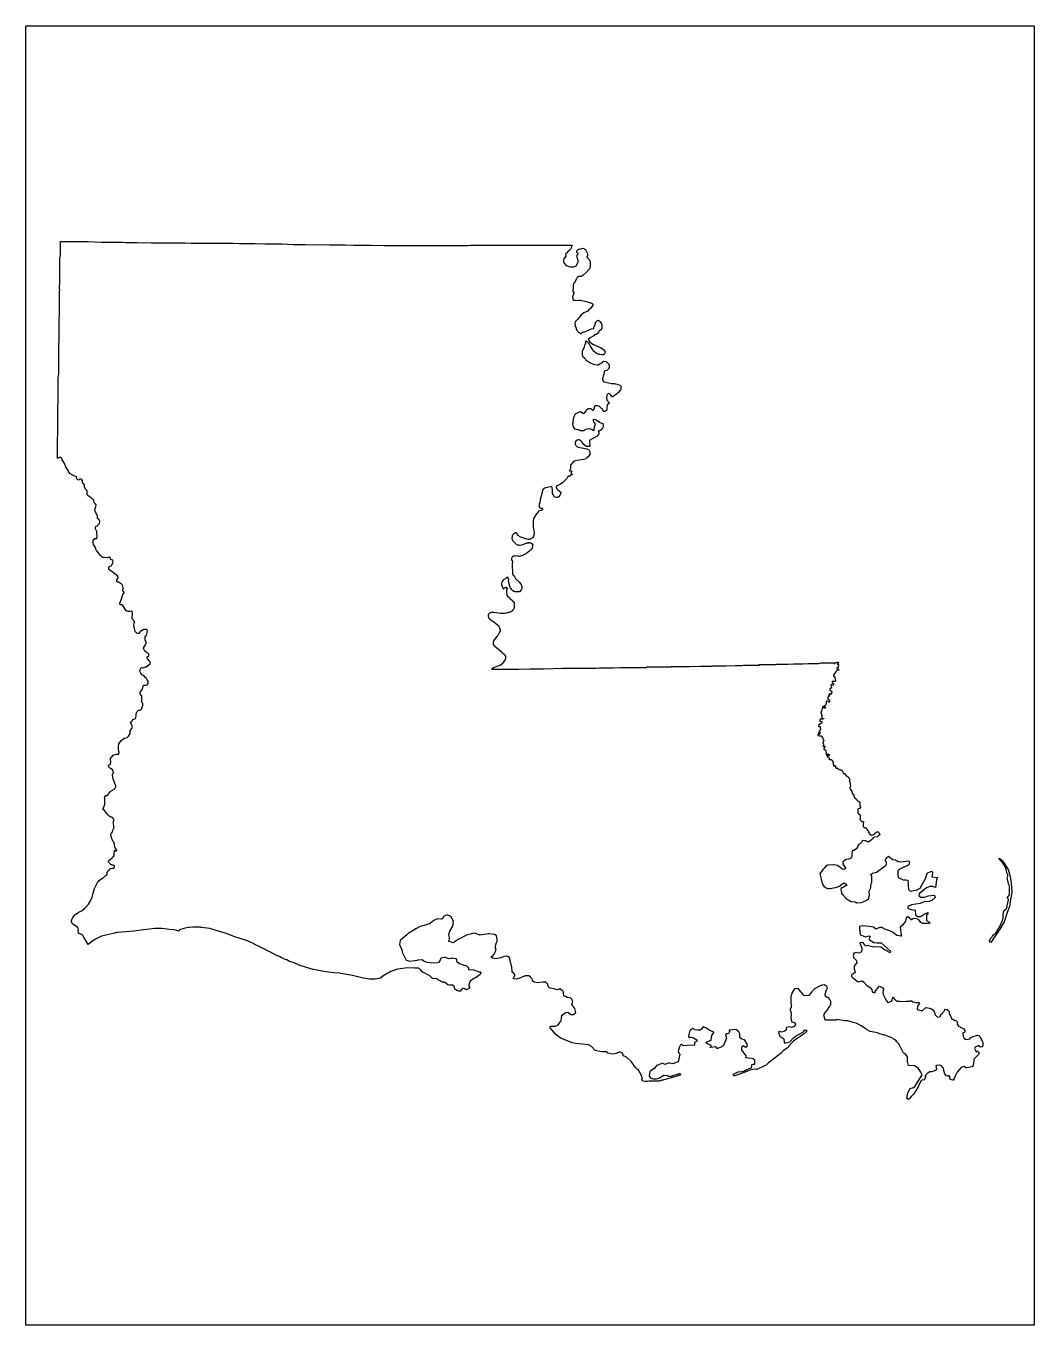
# Model space of a CAD drawing. Extents: x 0.1 to 8.4, y 0.1 to 10.8.
import ezdxf

# ---------------------------------------------------------------- set-up
doc = ezdxf.new("R2010")
doc.units = 0
doc.header["$MEASUREMENT"] = 0
doc.layers.add('STATE', color=7, linetype='CONTINUOUS')

# ---------------------------------------------------------------- blocks, each defined once
blk = doc.blocks.new('BLOCK_2')
at = {"layer": 'STATE'}
blk.add_lwpolyline([(0.093, 0.099), (0.093, 10.807), (8.405, 10.807), (8.405, 0.099), (0.093, 0.099)], dxfattribs=at)
at = {"layer": 'STATE', "color": 2}
for points in [[(0.357, 7.6), (0.357, 7.636), (0.357, 7.65), (0.36, 7.726), (0.36, 7.74), (0.36, 7.8), (0.36, 7.863), (0.36, 7.89), (0.36, 7.906), (0.363, 7.94), (0.363, 7.953), (0.363, 7.956), (0.363, 8.016), (0.363, 8.023), (0.363, 8.06), (0.363, 8.076), (0.363, 8.08), (0.363, 8.09), (0.363, 8.093), (0.363, 8.1), (0.363, 8.103), (0.363, 8.116), (0.363, 8.136), (0.363, 8.153), (0.363, 8.156), (0.367, 8.23), (0.367, 8.24), (0.367, 8.306), (0.367, 8.31), (0.367, 8.32), (0.367, 8.333), (0.367, 8.34), (0.367, 8.373), (0.367, 8.376), (0.367, 8.396), (0.37, 8.423), (0.37, 8.463), (0.37, 8.47), (0.37, 8.576), (0.37, 8.593), (0.37, 8.61), (0.37, 8.616), (0.37, 8.623), (0.373, 8.626), (0.37, 8.646), (0.373, 8.703), (0.373, 8.773), (0.373, 8.79), (0.373, 8.81), (0.373, 8.823), (0.373, 8.84), (0.373, 8.89), (0.377, 8.92), (0.377, 8.94), (0.377, 9.01), (0.377, 9.03), (0.38, 9.03), (0.387, 9.03), (0.4, 9.03), (0.403, 9.03), (0.51, 9.03), (0.557, 9.03), (0.593, 9.03), (0.6, 9.03), (0.713, 9.026), (0.727, 9.026), (0.847, 9.026), (0.87, 9.026), (0.873, 9.026), (0.893, 9.026), (0.913, 9.023), (0.916, 9.023), (0.966, 9.023), (1.01, 9.023), (1.126, 9.02), (1.136, 9.02), (1.143, 9.02), (1.183, 9.02), (1.186, 9.02), (1.19, 9.02), (1.22, 9.02), (1.23, 9.02), (1.263, 9.02), (1.28, 9.02), (1.283, 9.02), (1.326, 9.02), (1.33, 9.02), (1.353, 9.02), (1.406, 9.02), (1.453, 9.016), (1.556, 9.016), (1.58, 9.016), (1.59, 9.016), (1.616, 9.016), (1.673, 9.016), (1.68, 9.016), (1.71, 9.016), (1.716, 9.016), (1.73, 9.016), (1.756, 9.016), (1.786, 9.016), (1.8, 9.016), (1.803, 9.016), (1.853, 9.013), (1.923, 9.013), (1.933, 9.013), (1.95, 9.013), (1.966, 9.013), (1.983, 9.013), (2.063, 9.01), (2.1, 9.01), (2.12, 9.01), (2.133, 9.01), (2.153, 9.01), (2.19, 9.01), (2.203, 9.01), (2.296, 9.006), (2.31, 9.006), (2.323, 9.006), (2.33, 9.006), (2.333, 9.006), (2.343, 9.006), (2.356, 9.006), (2.4, 9.006), (2.596, 9.003), (2.603, 9.003), (2.606, 9.003), (2.633, 9.003), (2.636, 9.003), (2.683, 9.003), (2.726, 9.003), (2.796, 9), (2.829, 9), (2.833, 9), (2.839, 9), (2.866, 9), (2.879, 9), (2.899, 9), (2.943, 9), (3.046, 8.996), (3.096, 8.996), (3.269, 8.996), (3.369, 8.996), (3.406, 8.996), (3.443, 8.996), (3.446, 8.996), (3.556, 8.996), (3.563, 8.996), (3.606, 8.996), (3.639, 8.996), (3.666, 8.996), (3.733, 8.996), (3.759, 9), (3.813, 9), (3.836, 9), (3.846, 9), (3.873, 9), (3.919, 9), (3.926, 9), (3.933, 9), (3.946, 9), (3.989, 9), (3.999, 9), (4.019, 9), (4.106, 9), (4.123, 9), (4.163, 9), (4.173, 9), (4.199, 9), (4.216, 9), (4.286, 9), (4.313, 9), (4.349, 9), (4.356, 9), (4.359, 9), (4.363, 9), (4.366, 9), (4.379, 9), (4.389, 9), (4.423, 9), (4.449, 9), (4.596, 9), (4.596, 8.996), (4.589, 8.98), (4.586, 8.97), (4.572, 8.956), (4.566, 8.953), (4.549, 8.933), (4.546, 8.93), (4.543, 8.926), (4.543, 8.92), (4.546, 8.916), (4.546, 8.91), (4.536, 8.896), (4.529, 8.89), (4.529, 8.883), (4.526, 8.873), (4.526, 8.866), (4.529, 8.856), (4.529, 8.853), (4.536, 8.846), (4.546, 8.833), (4.552, 8.83), (4.572, 8.823), (4.582, 8.82), (4.593, 8.82), (4.599, 8.82), (4.606, 8.82), (4.609, 8.82), (4.619, 8.823), (4.629, 8.83), (4.642, 8.85), (4.646, 8.86), (4.646, 8.863), (4.646, 8.866), (4.646, 8.873), (4.639, 8.9), (4.636, 8.913), (4.639, 8.916), (4.639, 8.92), (4.642, 8.923), (4.646, 8.926), (4.646, 8.93), (4.646, 8.933), (4.642, 8.936), (4.636, 8.94), (4.636, 8.943), (4.636, 8.946), (4.639, 8.96), (4.642, 8.96), (4.646, 8.963), (4.652, 8.966), (4.656, 8.966), (4.676, 8.973), (4.682, 8.976), (4.696, 8.973), (4.699, 8.966), (4.706, 8.963), (4.712, 8.953), (4.722, 8.93), (4.722, 8.916), (4.722, 8.913), (4.722, 8.91), (4.719, 8.906), (4.719, 8.903), (4.719, 8.9), (4.722, 8.896), (4.732, 8.886), (4.736, 8.883), (4.746, 8.866), (4.746, 8.863), (4.746, 8.86), (4.746, 8.853), (4.746, 8.85), (4.746, 8.843), (4.746, 8.836), (4.746, 8.833), (4.746, 8.83), (4.746, 8.823), (4.739, 8.806), (4.736, 8.803), (4.712, 8.776), (4.686, 8.75), (4.672, 8.743), (4.659, 8.743), (4.652, 8.743), (4.639, 8.733), (4.632, 8.723), (4.629, 8.72), (4.622, 8.7), (4.619, 8.693), (4.612, 8.686), (4.609, 8.683), (4.606, 8.666), (4.606, 8.66), (4.606, 8.653), (4.606, 8.646), (4.606, 8.643), (4.602, 8.633), (4.602, 8.62), (4.609, 8.613), (4.612, 8.613), (4.612, 8.603), (4.602, 8.58), (4.599, 8.573), (4.599, 8.57), (4.602, 8.56), (4.602, 8.553), (4.612, 8.546), (4.616, 8.546), (4.622, 8.543), (4.652, 8.546), (4.662, 8.546), (4.676, 8.543), (4.712, 8.536), (4.732, 8.53), (4.756, 8.523), (4.762, 8.52), (4.766, 8.513), (4.766, 8.506), (4.762, 8.496), (4.752, 8.48), (4.732, 8.463), (4.726, 8.456), (4.699, 8.446), (4.692, 8.443), (4.672, 8.426), (4.659, 8.413), (4.659, 8.41), (4.652, 8.4), (4.642, 8.386), (4.639, 8.383), (4.636, 8.383), (4.626, 8.373), (4.622, 8.37), (4.619, 8.36), (4.619, 8.353), (4.622, 8.35), (4.622, 8.346), (4.622, 8.343), (4.622, 8.34), (4.622, 8.33), (4.626, 8.326), (4.626, 8.323), (4.632, 8.306), (4.636, 8.3), (4.636, 8.296), (4.639, 8.293), (4.649, 8.283), (4.659, 8.276), (4.662, 8.273), (4.672, 8.273), (4.682, 8.283), (4.692, 8.283), (4.719, 8.293), (4.732, 8.3), (4.756, 8.31), (4.776, 8.313), (4.776, 8.323), (4.782, 8.336), (4.786, 8.343), (4.789, 8.356), (4.789, 8.363), (4.802, 8.376), (4.809, 8.383), (4.819, 8.376), (4.826, 8.37), (4.836, 8.356), (4.842, 8.343), (4.842, 8.34), (4.842, 8.326), (4.842, 8.316), (4.832, 8.303), (4.829, 8.296), (4.822, 8.296), (4.816, 8.286), (4.802, 8.27), (4.796, 8.263), (4.786, 8.26), (4.782, 8.26), (4.776, 8.253), (4.746, 8.236), (4.729, 8.223), (4.739, 8.206), (4.759, 8.19), (4.772, 8.18), (4.776, 8.18), (4.809, 8.166), (4.829, 8.156), (4.832, 8.156), (4.842, 8.15), (4.859, 8.136), (4.866, 8.126), (4.869, 8.123), (4.869, 8.116), (4.869, 8.113), (4.866, 8.106), (4.859, 8.1), (4.856, 8.1), (4.852, 8.096), (4.846, 8.096), (4.842, 8.096), (4.826, 8.1), (4.816, 8.1), (4.799, 8.106), (4.796, 8.11), (4.782, 8.12), (4.776, 8.126), (4.762, 8.146), (4.746, 8.173), (4.739, 8.183), (4.712, 8.21), (4.706, 8.203), (4.706, 8.19), (4.702, 8.183), (4.699, 8.17), (4.692, 8.15), (4.679, 8.126), (4.679, 8.116), (4.679, 8.096), (4.682, 8.086), (4.686, 8.083), (4.686, 8.08), (4.689, 8.076), (4.696, 8.073), (4.696, 8.07), (4.706, 8.06), (4.709, 8.053), (4.712, 8.053), (4.712, 8.05), (4.732, 8.04), (4.742, 8.033), (4.749, 8.03), (4.772, 8.02), (4.782, 8.016), (4.802, 8.013), (4.809, 8.01), (4.812, 8.013), (4.826, 8.023), (4.846, 8.033), (4.852, 8.04), (4.859, 8.043), (4.876, 8.04), (4.879, 8.036), (4.882, 8.036), (4.886, 8.033), (4.896, 8.023), (4.899, 8.02), (4.899, 8.016), (4.902, 8.013), (4.902, 7.996), (4.902, 7.99), (4.899, 7.986), (4.899, 7.983), (4.896, 7.98), (4.889, 7.973), (4.882, 7.966), (4.862, 7.96), (4.862, 7.946), (4.859, 7.94), (4.859, 7.933), (4.852, 7.92), (4.846, 7.896), (4.846, 7.893), (4.849, 7.886), (4.852, 7.88), (4.862, 7.873), (4.872, 7.87), (4.922, 7.86), (4.939, 7.86), (4.949, 7.86), (4.952, 7.856), (4.969, 7.853), (4.982, 7.85), (4.996, 7.843), (5.002, 7.833), (4.999, 7.823), (4.999, 7.816), (4.996, 7.806), (4.992, 7.806), (4.979, 7.786), (4.969, 7.78), (4.969, 7.776), (4.966, 7.773), (4.962, 7.773), (4.952, 7.763), (4.936, 7.753), (4.932, 7.75), (4.926, 7.75), (4.926, 7.753), (4.922, 7.756), (4.912, 7.77), (4.909, 7.773), (4.896, 7.776), (4.892, 7.773), (4.889, 7.773), (4.886, 7.77), (4.882, 7.763), (4.879, 7.743), (4.882, 7.726), (4.882, 7.723), (4.886, 7.72), (4.899, 7.706), (4.902, 7.696), (4.899, 7.696), (4.892, 7.69), (4.886, 7.68), (4.882, 7.66), (4.882, 7.65), (4.882, 7.643), (4.879, 7.636), (4.872, 7.633), (4.869, 7.63), (4.866, 7.63), (4.862, 7.63), (4.859, 7.63), (4.856, 7.63), (4.852, 7.633), (4.852, 7.636), (4.849, 7.643), (4.849, 7.646), (4.842, 7.65), (4.826, 7.666), (4.816, 7.673), (4.806, 7.676), (4.799, 7.676), (4.789, 7.676), (4.782, 7.67), (4.779, 7.663), (4.779, 7.653), (4.776, 7.646), (4.766, 7.636), (4.752, 7.65), (4.746, 7.65), (4.732, 7.65), (4.719, 7.643), (4.709, 7.633), (4.696, 7.616), (4.689, 7.613), (4.682, 7.613), (4.682, 7.616), (4.672, 7.623), (4.666, 7.626), (4.659, 7.626), (4.622, 7.606), (4.619, 7.6), (4.616, 7.596), (4.612, 7.586), (4.609, 7.58), (4.606, 7.56), (4.602, 7.54), (4.602, 7.536), (4.599, 7.526), (4.599, 7.523), (4.599, 7.52), (4.602, 7.516), (4.602, 7.513), (4.602, 7.51), (4.606, 7.506), (4.606, 7.503), (4.616, 7.486), (4.619, 7.486), (4.629, 7.483), (4.646, 7.48), (4.656, 7.476), (4.659, 7.476), (4.662, 7.473), (4.666, 7.473), (4.669, 7.473), (4.689, 7.473), (4.692, 7.473), (4.696, 7.473), (4.699, 7.476), (4.702, 7.48), (4.706, 7.48), (4.709, 7.483), (4.722, 7.486), (4.739, 7.49), (4.746, 7.486), (4.756, 7.483), (4.769, 7.476), (4.779, 7.473), (4.782, 7.506), (4.786, 7.51), (4.786, 7.516), (4.786, 7.53), (4.776, 7.54), (4.772, 7.553), (4.772, 7.563), (4.782, 7.566), (4.796, 7.56), (4.812, 7.55), (4.822, 7.54), (4.832, 7.536), (4.849, 7.53), (4.852, 7.51), (4.852, 7.506), (4.849, 7.5), (4.846, 7.49), (4.842, 7.486), (4.839, 7.483), (4.836, 7.476), (4.832, 7.473), (4.829, 7.473), (4.819, 7.466), (4.812, 7.466), (4.816, 7.456), (4.816, 7.443), (4.809, 7.433), (4.802, 7.426), (4.762, 7.403), (4.742, 7.393), (4.739, 7.39), (4.739, 7.386), (4.742, 7.343), (4.742, 7.34), (4.739, 7.34), (4.736, 7.34), (4.716, 7.34), (4.709, 7.343), (4.692, 7.356), (4.676, 7.38), (4.669, 7.386), (4.659, 7.393), (4.652, 7.396), (4.646, 7.396), (4.639, 7.393), (4.629, 7.386), (4.622, 7.376), (4.622, 7.373), (4.622, 7.366), (4.622, 7.363), (4.622, 7.356), (4.626, 7.35), (4.629, 7.346), (4.636, 7.34), (4.646, 7.336), (4.676, 7.33), (4.719, 7.32), (4.732, 7.316), (4.736, 7.31), (4.739, 7.306), (4.742, 7.296), (4.742, 7.286), (4.749, 7.286), (4.729, 7.256), (4.719, 7.246), (4.709, 7.24), (4.689, 7.233), (4.619, 7.223), (4.616, 7.22), (4.612, 7.216), (4.609, 7.216), (4.609, 7.213), (4.606, 7.213), (4.599, 7.206), (4.596, 7.203), (4.589, 7.193), (4.582, 7.186), (4.582, 7.18), (4.582, 7.173), (4.582, 7.16), (4.576, 7.143), (4.579, 7.14), (4.589, 7.14), (4.593, 7.136), (4.589, 7.126), (4.589, 7.123), (4.589, 7.12), (4.596, 7.113), (4.596, 7.11), (4.593, 7.106), (4.582, 7.103), (4.579, 7.096), (4.576, 7.096), (4.572, 7.093), (4.566, 7.096), (4.562, 7.093), (4.559, 7.086), (4.556, 7.08), (4.529, 7.053), (4.516, 7.04), (4.496, 7.026), (4.473, 7.016), (4.469, 7.016), (4.469, 7.013), (4.466, 7.006), (4.466, 7), (4.469, 6.996), (4.469, 6.993), (4.479, 6.983), (4.503, 6.963), (4.503, 6.96), (4.503, 6.956), (4.499, 6.943), (4.496, 6.936), (4.486, 6.926), (4.479, 6.923), (4.479, 6.92), (4.476, 6.92), (4.466, 6.92), (4.456, 6.923), (4.449, 6.926), (4.449, 6.93), (4.443, 6.936), (4.439, 6.946), (4.436, 6.953), (4.436, 6.963), (4.436, 6.986), (4.429, 7.01), (4.379, 7), (4.369, 6.996), (4.369, 6.993), (4.366, 6.993), (4.363, 6.993), (4.356, 6.986), (4.356, 6.983), (4.353, 6.98), (4.353, 6.976), (4.353, 6.973), (4.333, 6.903), (4.333, 6.9), (4.329, 6.87), (4.326, 6.87), (4.326, 6.86), (4.326, 6.84), (4.333, 6.836), (4.339, 6.833), (4.349, 6.833), (4.353, 6.83), (4.353, 6.823), (4.349, 6.816), (4.346, 6.816), (4.343, 6.813), (4.339, 6.813), (4.326, 6.81), (4.316, 6.803), (4.303, 6.786), (4.279, 6.746), (4.279, 6.743), (4.276, 6.726), (4.276, 6.723), (4.276, 6.706), (4.276, 6.676), (4.279, 6.663), (4.283, 6.63), (4.283, 6.623), (4.283, 6.62), (4.279, 6.6), (4.276, 6.593), (4.276, 6.59), (4.256, 6.58), (4.253, 6.576), (4.246, 6.573), (4.233, 6.573), (4.223, 6.576), (4.183, 6.59), (4.166, 6.596), (4.156, 6.603), (4.153, 6.606), (4.146, 6.616), (4.143, 6.623), (4.139, 6.63), (4.136, 6.63), (4.129, 6.633), (4.129, 6.63), (4.116, 6.62), (4.109, 6.613), (4.103, 6.606), (4.103, 6.603), (4.103, 6.6), (4.103, 6.596), (4.099, 6.586), (4.103, 6.576), (4.103, 6.573), (4.106, 6.57), (4.109, 6.563), (4.123, 6.546), (4.136, 6.536), (4.139, 6.533), (4.146, 6.53), (4.149, 6.53), (4.153, 6.53), (4.156, 6.53), (4.156, 6.526), (4.159, 6.526), (4.163, 6.526), (4.176, 6.53), (4.179, 6.53), (4.193, 6.533), (4.223, 6.546), (4.226, 6.546), (4.229, 6.546), (4.233, 6.546), (4.236, 6.546), (4.239, 6.55), (4.243, 6.55), (4.246, 6.546), (4.249, 6.546), (4.253, 6.546), (4.256, 6.546), (4.273, 6.536), (4.269, 6.526), (4.269, 6.516), (4.269, 6.513), (4.269, 6.51), (4.266, 6.506), (4.266, 6.503), (4.266, 6.5), (4.263, 6.496), (4.259, 6.493), (4.256, 6.49), (4.256, 6.486), (4.249, 6.483), (4.239, 6.476), (4.239, 6.473), (4.236, 6.473), (4.223, 6.46), (4.219, 6.46), (4.213, 6.453), (4.203, 6.45), (4.196, 6.446), (4.179, 6.44), (4.169, 6.436), (4.159, 6.433), (4.156, 6.433), (4.153, 6.436), (4.143, 6.44), (4.129, 6.436), (4.119, 6.436), (4.113, 6.436), (4.109, 6.433), (4.106, 6.433), (4.103, 6.426), (4.096, 6.42), (4.096, 6.416), (4.096, 6.413), (4.096, 6.41), (4.099, 6.4), (4.103, 6.4), (4.106, 6.396), (4.106, 6.383), (4.103, 6.376), (4.103, 6.35), (4.106, 6.31), (4.106, 6.29), (4.109, 6.283), (4.116, 6.273), (4.123, 6.263), (4.129, 6.253), (4.146, 6.236), (4.159, 6.223), (4.176, 6.203), (4.179, 6.19), (4.183, 6.186), (4.183, 6.183), (4.183, 6.176), (4.183, 6.173), (4.179, 6.163), (4.163, 6.143), (4.126, 6.143), (4.123, 6.146), (4.119, 6.146), (4.116, 6.146), (4.106, 6.153), (4.099, 6.16), (4.096, 6.163), (4.093, 6.17), (4.089, 6.173), (4.086, 6.183), (4.083, 6.186), (4.083, 6.19), (4.073, 6.23), (4.073, 6.236), (4.076, 6.243), (4.076, 6.246), (4.069, 6.256), (4.069, 6.26), (4.063, 6.263), (4.059, 6.26), (4.053, 6.256), (4.049, 6.253), (4.033, 6.243), (4.026, 6.236), (4.016, 6.223), (4.013, 6.21), (4.013, 6.203), (4.019, 6.186), (4.026, 6.176), (4.029, 6.166), (4.039, 6.173), (4.039, 6.176), (4.049, 6.18), (4.053, 6.18), (4.063, 6.173), (4.063, 6.17), (4.059, 6.166), (4.056, 6.163), (4.056, 6.16), (4.056, 6.14), (4.056, 6.136), (4.059, 6.123), (4.059, 6.116), (4.059, 6.113), (4.063, 6.11), (4.063, 6.106), (4.066, 6.103), (4.079, 6.096), (4.083, 6.089), (4.086, 6.086), (4.103, 6.073), (4.106, 6.069), (4.116, 6.059), (4.119, 6.056), (4.119, 6.053), (4.119, 6.023), (4.119, 6.016), (4.116, 6.003), (4.109, 5.993), (4.106, 5.986), (4.079, 5.973), (4.076, 5.973), (4.073, 5.973), (4.056, 5.966), (4.053, 5.966), (4.049, 5.966), (4.039, 5.963), (4.036, 5.963), (4.023, 5.963), (4.003, 5.963), (3.973, 5.969), (3.953, 5.973), (3.926, 5.973), (3.923, 5.969), (3.913, 5.963), (3.906, 5.959), (3.903, 5.953), (3.903, 5.946), (3.903, 5.943), (3.906, 5.929), (3.919, 5.916), (3.946, 5.899), (3.963, 5.886), (3.983, 5.869), (3.993, 5.859), (3.999, 5.843), (3.999, 5.839), (4.003, 5.836), (4.003, 5.823), (4.003, 5.819), (3.999, 5.809), (3.989, 5.793), (3.986, 5.786), (3.979, 5.776), (3.976, 5.773), (3.953, 5.746), (3.949, 5.739), (3.949, 5.736), (3.946, 5.729), (3.946, 5.713), (3.946, 5.709), (3.953, 5.699), (3.959, 5.693), (3.963, 5.689), (3.973, 5.683), (3.993, 5.666), (4.013, 5.649), (4.026, 5.636), (4.036, 5.629), (4.039, 5.623), (4.046, 5.613), (4.046, 5.603), (4.046, 5.593), (4.046, 5.589), (4.043, 5.583), (4.039, 5.576), (4.029, 5.559), (4.019, 5.549), (4.003, 5.536), (3.976, 5.526), (3.949, 5.516), (3.933, 5.506), (3.949, 5.506), (4.079, 5.506), (4.123, 5.506), (4.126, 5.506), (4.136, 5.506), (4.139, 5.506), (4.143, 5.506), (4.156, 5.506), (4.249, 5.509), (4.253, 5.509), (4.266, 5.509), (4.293, 5.509), (4.366, 5.509), (4.516, 5.513), (4.539, 5.513), (4.549, 5.513), (4.622, 5.513), (4.726, 5.513), (4.766, 5.513), (4.786, 5.513), (4.796, 5.513), (4.822, 5.516), (4.916, 5.516), (4.929, 5.516), (4.996, 5.519), (5.046, 5.519), (5.049, 5.519), (5.069, 5.519), (5.082, 5.519), (5.106, 5.519), (5.132, 5.519), (5.146, 5.519), (5.209, 5.519), (5.216, 5.523), (5.222, 5.523), (5.232, 5.523), (5.249, 5.523), (5.256, 5.523), (5.286, 5.523), (5.382, 5.523), (5.409, 5.523), (5.412, 5.523), (5.412, 5.526), (5.502, 5.526), (5.506, 5.526), (5.509, 5.526), (5.536, 5.526), (5.566, 5.526), (5.656, 5.529), (5.666, 5.529), (5.669, 5.529), (5.672, 5.529), (5.676, 5.529), (5.689, 5.529), (5.699, 5.529), (5.722, 5.529), (5.729, 5.529), (5.746, 5.529), (5.752, 5.533), (5.816, 5.533), (5.822, 5.533), (5.829, 5.533)], [(5.732, 2.526), (5.699, 2.549), (5.676, 2.556), (5.666, 2.539), (5.652, 2.529), (5.636, 2.529), (5.612, 2.532), (5.592, 2.542), (5.566, 2.526), (5.556, 2.482), (5.556, 2.479), (5.556, 2.476), (5.562, 2.469), (5.576, 2.472), (5.592, 2.469), (5.626, 2.449), (5.626, 2.446), (5.626, 2.442), (5.626, 2.439), (5.606, 2.429), (5.606, 2.409), (5.599, 2.402), (5.579, 2.406), (5.512, 2.399), (5.502, 2.412), (5.499, 2.412), (5.489, 2.409), (5.479, 2.386), (5.472, 2.352), (5.472, 2.346), (5.479, 2.342), (5.486, 2.332), (5.472, 2.269), (5.426, 2.252), (5.402, 2.256), (5.389, 2.256), (5.362, 2.246), (5.342, 2.256), (5.332, 2.252), (5.292, 2.239), (5.279, 2.216), (5.239, 2.192), (5.236, 2.186), (5.232, 2.152), (5.239, 2.139), (5.242, 2.136), (5.266, 2.129), (5.292, 2.129), (5.316, 2.136), (5.352, 2.159), (5.379, 2.156), (5.382, 2.152), (5.389, 2.149), (5.402, 2.149), (5.416, 2.149), (5.426, 2.156), (5.446, 2.162), (5.466, 2.166), (5.476, 2.169), (5.482, 2.172), (5.486, 2.172), (5.486, 2.169), (5.489, 2.166), (5.489, 2.162), (5.472, 2.152), (5.469, 2.152), (5.459, 2.149), (5.366, 2.122), (5.352, 2.119), (5.346, 2.116), (5.336, 2.116), (5.326, 2.112), (5.316, 2.112), (5.309, 2.109), (5.299, 2.109), (5.289, 2.109), (5.282, 2.109), (5.246, 2.109), (5.242, 2.109), (5.232, 2.109), (5.222, 2.106), (5.209, 2.106), (5.199, 2.106), (5.179, 2.109), (5.176, 2.116), (5.172, 2.116), (5.172, 2.126), (5.176, 2.136), (5.172, 2.142), (5.169, 2.156), (5.142, 2.206), (5.136, 2.206), (5.119, 2.222), (5.106, 2.242), (5.086, 2.269), (5.046, 2.306), (5.019, 2.319), (5.009, 2.342), (4.992, 2.349), (4.989, 2.352), (4.959, 2.336), (4.929, 2.332), (4.892, 2.339), (4.882, 2.352), (4.839, 2.352), (4.786, 2.362), (4.756, 2.396), (4.732, 2.409), (4.626, 2.419), (4.596, 2.426), (4.503, 2.462), (4.466, 2.492), (4.416, 2.549), (4.419, 2.562), (4.456, 2.562), (4.473, 2.569), (4.479, 2.572), (4.483, 2.572), (4.483, 2.576), (4.499, 2.599), (4.506, 2.606), (4.509, 2.632), (4.513, 2.649), (4.513, 2.652), (4.516, 2.652), (4.519, 2.659), (4.519, 2.662), (4.523, 2.662), (4.546, 2.676), (4.562, 2.679), (4.566, 2.676), (4.586, 2.659), (4.609, 2.659), (4.626, 2.676), (4.619, 2.709), (4.593, 2.742), (4.599, 2.756), (4.599, 2.759), (4.602, 2.766), (4.593, 2.786), (4.586, 2.793), (4.556, 2.799), (4.543, 2.806), (4.529, 2.809), (4.529, 2.812), (4.526, 2.836), (4.526, 2.843), (4.519, 2.853), (4.506, 2.863), (4.496, 2.869), (4.476, 2.863), (4.446, 2.869), (4.416, 2.876), (4.413, 2.876), (4.403, 2.886), (4.399, 2.889), (4.396, 2.909), (4.379, 2.926), (4.356, 2.926), (4.309, 2.919), (4.283, 2.926), (4.273, 2.933), (4.273, 2.936), (4.269, 2.939), (4.269, 2.943), (4.263, 2.956), (4.259, 2.959), (4.253, 2.969), (4.239, 2.976), (4.219, 2.976), (4.209, 2.976), (4.156, 2.956), (4.136, 2.949), (4.113, 2.953), (4.113, 2.959), (4.123, 2.979), (4.123, 2.989), (4.116, 2.999), (4.116, 3.003), (4.109, 3.006), (4.103, 3.013), (4.103, 3.016), (4.103, 3.023), (4.096, 3.063), (4.096, 3.066), (4.093, 3.069), (4.083, 3.116), (4.079, 3.126), (4.079, 3.129), (4.066, 3.136), (4.053, 3.139), (4.036, 3.136), (4.006, 3.126), (3.969, 3.116), (3.939, 3.123), (3.933, 3.129), (3.933, 3.136), (3.936, 3.139), (3.943, 3.139), (3.949, 3.153), (3.953, 3.156), (3.966, 3.179), (3.969, 3.196), (3.966, 3.206), (3.966, 3.219), (3.969, 3.243), (3.979, 3.263), (3.979, 3.279), (3.973, 3.306), (3.969, 3.309), (3.956, 3.319), (3.909, 3.323), (3.903, 3.323), (3.836, 3.313), (3.796, 3.329), (3.776, 3.326), (3.733, 3.316), (3.726, 3.313), (3.656, 3.276), (3.633, 3.259), (3.613, 3.249), (3.603, 3.256), (3.579, 3.259), (3.579, 3.263), (3.579, 3.266), (3.583, 3.269), (3.586, 3.283), (3.586, 3.293), (3.583, 3.303), (3.579, 3.316), (3.583, 3.329), (3.589, 3.346), (3.613, 3.386), (3.619, 3.429), (3.596, 3.466), (3.566, 3.479), (3.539, 3.469), (3.526, 3.443), (3.519, 3.443), (3.486, 3.446), (3.456, 3.433), (3.443, 3.423), (3.429, 3.413), (3.423, 3.406), (3.419, 3.406), (3.376, 3.393), (3.343, 3.383), (3.313, 3.366), (3.246, 3.326), (3.236, 3.319), (3.233, 3.316), (3.183, 3.273), (3.179, 3.269), (3.173, 3.236), (3.196, 3.186), (3.196, 3.173), (3.209, 3.146), (3.223, 3.116), (3.229, 3.106), (3.243, 3.103), (3.256, 3.099), (3.296, 3.103), (3.299, 3.103), (3.303, 3.103), (3.319, 3.106), (3.326, 3.109), (3.359, 3.113), (3.376, 3.099), (3.386, 3.096), (3.389, 3.093), (3.399, 3.089), (3.453, 3.083), (3.489, 3.086), (3.499, 3.089), (3.506, 3.099), (3.516, 3.126), (3.553, 3.133), (3.556, 3.129), (3.579, 3.119), (3.603, 3.123), (3.606, 3.126), (3.639, 3.119), (3.643, 3.113), (3.643, 3.103), (3.646, 3.096), (3.669, 3.079), (3.699, 3.069), (3.726, 3.059), (3.736, 3.049), (3.743, 3.039), (3.743, 3.029), (3.786, 3.026), (3.826, 3.009), (3.833, 3.009), (3.839, 3.009), (3.843, 3.003), (3.839, 2.989), (3.806, 2.963), (3.786, 2.956), (3.756, 2.933), (3.746, 2.903), (3.746, 2.893), (3.749, 2.883), (3.749, 2.876), (3.733, 2.866), (3.723, 2.863), (3.706, 2.873), (3.699, 2.873), (3.683, 2.863), (3.673, 2.849), (3.646, 2.856), (3.629, 2.866), (3.626, 2.886), (3.609, 2.899), (3.586, 2.899), (3.573, 2.903), (3.543, 2.926), (3.529, 2.926), (3.479, 2.953), (3.446, 2.956), (3.423, 2.976), (3.359, 3.009), (3.346, 3.029), (3.336, 3.036), (3.329, 3.039), (3.299, 3.039), (3.239, 3.043), (3.159, 3.033), (3.156, 3.033), (3.103, 3.013), (3.089, 3.006), (3.076, 2.999), (3.049, 2.983), (3.023, 2.966), (3.016, 2.959), (2.973, 2.949), (2.933, 2.949), (2.929, 2.949), (2.926, 2.949), (2.873, 2.959), (2.786, 2.979), (2.706, 2.993), (2.686, 2.996), (2.68, 2.999), (2.633, 3.003), (2.61, 3.006), (2.55, 3.013), (2.48, 3.026), (2.463, 3.029), (2.46, 3.029), (2.406, 3.046), (2.346, 3.066), (2.306, 3.083), (2.266, 3.096), (2.243, 3.109), (2.24, 3.109), (2.196, 3.129), (2.183, 3.136), (2.16, 3.146), (2.11, 3.173), (2.08, 3.186), (2.076, 3.189), (2.016, 3.219), (1.98, 3.236), (1.98, 3.239), (1.976, 3.239), (1.97, 3.243), (1.956, 3.249), (1.92, 3.266), (1.87, 3.283), (1.866, 3.283), (1.863, 3.283), (1.86, 3.286), (1.816, 3.299), (1.78, 3.313), (1.746, 3.326), (1.69, 3.343), (1.61, 3.366), (1.54, 3.376), (1.536, 3.376), (1.536, 3.379), (1.533, 3.379), (1.483, 3.379), (1.473, 3.379), (1.47, 3.379), (1.44, 3.376), (1.43, 3.376), (1.396, 3.366), (1.36, 3.356), (1.356, 3.349), (1.353, 3.346), (1.316, 3.356), (1.276, 3.359), (1.213, 3.366), (1.16, 3.366), (1.156, 3.366), (1.063, 3.356), (0.983, 3.346), (0.916, 3.339), (0.85, 3.333), (0.843, 3.333), (0.827, 3.329), (0.773, 3.319), (0.753, 3.313), (0.74, 3.309), (0.717, 3.303), (0.667, 3.279), (0.637, 3.259), (0.607, 3.236), (0.57, 3.296), (0.56, 3.316), (0.553, 3.319), (0.53, 3.326), (0.527, 3.329), (0.527, 3.333), (0.523, 3.346), (0.523, 3.353), (0.527, 3.356), (0.527, 3.359), (0.523, 3.369), (0.517, 3.379), (0.48, 3.403), (0.473, 3.409), (0.47, 3.423), (0.47, 3.433), (0.473, 3.446), (0.48, 3.459), (0.49, 3.473), (0.497, 3.479), (0.513, 3.489), (0.513, 3.493), (0.517, 3.493), (0.527, 3.499), (0.53, 3.503), (0.557, 3.516), (0.57, 3.526), (0.573, 3.526), (0.58, 3.536), (0.583, 3.539), (0.587, 3.543), (0.61, 3.569), (0.623, 3.589), (0.64, 3.626), (0.643, 3.636), (0.647, 3.659), (0.657, 3.696), (0.663, 3.709), (0.687, 3.753), (0.69, 3.756), (0.697, 3.763), (0.72, 3.779), (0.723, 3.779), (0.74, 3.796), (0.75, 3.803), (0.757, 3.806), (0.76, 3.809), (0.763, 3.813), (0.763, 3.829), (0.767, 3.836), (0.767, 3.839), (0.777, 3.849), (0.78, 3.849), (0.787, 3.859), (0.79, 3.863), (0.807, 3.866), (0.817, 3.866), (0.82, 3.869), (0.823, 3.869), (0.823, 3.873), (0.823, 3.876), (0.823, 3.879), (0.823, 3.883), (0.82, 3.883), (0.82, 3.886), (0.813, 3.889), (0.81, 3.889), (0.8, 3.893), (0.797, 3.893), (0.783, 3.906), (0.78, 3.909), (0.777, 3.913), (0.773, 3.919), (0.773, 3.923), (0.773, 3.926), (0.777, 3.929), (0.78, 3.929), (0.783, 3.933), (0.787, 3.936), (0.803, 3.949), (0.807, 3.956), (0.817, 3.963), (0.817, 3.966), (0.82, 3.966), (0.82, 3.969), (0.82, 3.983), (0.82, 3.993), (0.823, 3.996), (0.823, 3.999), (0.823, 4.009), (0.827, 4.013), (0.833, 4.006), (0.837, 4.006), (0.843, 4.016), (0.83, 4.033), (0.827, 4.039), (0.823, 4.059), (0.823, 4.063), (0.82, 4.069), (0.82, 4.073), (0.82, 4.076), (0.817, 4.079), (0.81, 4.086), (0.8, 4.109), (0.793, 4.136), (0.797, 4.153), (0.8, 4.156), (0.807, 4.163), (0.813, 4.186), (0.82, 4.193), (0.817, 4.196), (0.817, 4.206), (0.817, 4.213), (0.813, 4.246), (0.817, 4.253), (0.817, 4.259), (0.817, 4.263), (0.817, 4.266), (0.813, 4.273), (0.813, 4.276), (0.81, 4.279), (0.807, 4.283), (0.8, 4.286), (0.79, 4.286), (0.783, 4.293), (0.773, 4.296), (0.77, 4.299), (0.767, 4.306), (0.76, 4.313), (0.757, 4.319), (0.737, 4.346), (0.73, 4.346), (0.73, 4.353), (0.733, 4.363), (0.737, 4.376), (0.74, 4.383), (0.743, 4.393), (0.743, 4.406), (0.743, 4.409), (0.743, 4.416), (0.743, 4.439), (0.74, 4.443), (0.74, 4.446), (0.743, 4.449), (0.743, 4.453), (0.747, 4.456), (0.753, 4.463), (0.76, 4.463), (0.77, 4.473), (0.773, 4.476), (0.787, 4.493), (0.797, 4.503), (0.827, 4.519), (0.827, 4.523), (0.833, 4.533), (0.833, 4.539), (0.833, 4.543), (0.823, 4.569), (0.817, 4.586), (0.817, 4.589), (0.813, 4.596), (0.813, 4.599), (0.81, 4.613), (0.807, 4.633), (0.81, 4.643), (0.817, 4.653), (0.813, 4.659), (0.813, 4.663), (0.81, 4.673), (0.81, 4.676), (0.803, 4.679), (0.79, 4.686), (0.783, 4.693), (0.773, 4.709), (0.77, 4.713), (0.777, 4.713), (0.777, 4.716), (0.79, 4.719), (0.79, 4.723), (0.793, 4.743), (0.79, 4.759), (0.79, 4.766), (0.79, 4.769), (0.79, 4.773), (0.8, 4.783), (0.813, 4.796), (0.84, 4.803), (0.843, 4.806), (0.85, 4.803), (0.853, 4.799), (0.857, 4.803), (0.86, 4.809), (0.863, 4.816), (0.863, 4.819), (0.86, 4.826), (0.86, 4.829), (0.857, 4.846), (0.857, 4.853), (0.857, 4.859), (0.857, 4.869), (0.86, 4.886), (0.86, 4.889), (0.877, 4.916), (0.88, 4.916), (0.887, 4.923), (0.903, 4.936), (0.916, 4.939), (0.927, 4.943), (0.936, 4.949), (0.94, 4.953), (0.953, 4.976), (0.953, 4.979), (0.953, 4.983), (0.953, 4.996), (0.96, 5.009), (0.96, 5.013), (0.97, 5.019), (0.97, 5.023), (0.973, 5.029), (0.97, 5.039), (0.96, 5.056), (0.96, 5.059), (0.956, 5.063), (0.963, 5.073), (0.966, 5.073), (0.97, 5.079), (0.976, 5.089), (0.996, 5.099), (1, 5.106), (1.003, 5.123), (1.003, 5.139), (1.006, 5.146), (1.01, 5.156), (1.02, 5.166), (1.033, 5.166), (1.04, 5.173), (1.043, 5.173), (1.046, 5.176), (1.056, 5.206), (1.056, 5.216), (1.056, 5.223), (1.05, 5.229), (1.05, 5.239), (1.05, 5.253), (1.05, 5.256), (1.05, 5.279), (1.05, 5.283), (1.043, 5.289), (1.04, 5.289), (1.04, 5.293), (1.036, 5.299), (1.036, 5.316), (1.043, 5.326), (1.046, 5.329), (1.053, 5.339), (1.056, 5.353), (1.056, 5.356), (1.06, 5.366), (1.063, 5.369), (1.066, 5.373), (1.07, 5.373), (1.073, 5.373), (1.076, 5.369), (1.093, 5.376), (1.1, 5.386), (1.1, 5.403), (1.1, 5.406), (1.09, 5.423), (1.083, 5.433), (1.08, 5.433), (1.066, 5.453), (1.063, 5.453), (1.05, 5.459), (1.04, 5.473), (1.033, 5.489), (1.033, 5.493), (1.036, 5.503), (1.04, 5.513), (1.043, 5.516), (1.046, 5.519), (1.056, 5.516), (1.08, 5.523), (1.083, 5.523), (1.116, 5.549), (1.116, 5.553), (1.116, 5.559), (1.116, 5.566), (1.106, 5.576), (1.093, 5.599), (1.093, 5.606), (1.096, 5.609), (1.103, 5.613), (1.106, 5.616), (1.106, 5.619), (1.106, 5.623), (1.106, 5.626), (1.103, 5.633), (1.1, 5.636), (1.096, 5.639), (1.083, 5.646), (1.073, 5.653), (1.066, 5.669), (1.063, 5.679), (1.066, 5.683), (1.066, 5.693), (1.07, 5.693), (1.08, 5.706), (1.083, 5.719), (1.083, 5.733), (1.076, 5.743), (1.076, 5.746), (1.076, 5.759), (1.076, 5.769), (1.076, 5.776), (1.083, 5.783), (1.086, 5.786), (1.093, 5.806), (1.093, 5.813), (1.096, 5.823), (1.093, 5.829), (1.09, 5.833), (1.07, 5.833), (1.066, 5.833), (1.053, 5.826), (1.043, 5.819), (1.04, 5.819), (1.033, 5.813), (1.033, 5.809), (1.026, 5.803), (1.023, 5.799), (1.02, 5.799), (1.016, 5.799), (1.013, 5.799), (1.01, 5.799), (1, 5.809), (0.996, 5.813), (0.993, 5.816), (0.99, 5.826), (0.983, 5.866), (0.986, 5.886), (0.99, 5.893), (0.986, 5.899), (0.983, 5.906), (0.98, 5.909), (0.973, 5.916), (0.97, 5.916), (0.97, 5.936), (0.973, 5.949), (0.973, 5.963), (0.973, 5.966), (0.966, 5.983), (0.963, 5.983), (0.953, 5.979), (0.946, 5.979), (0.933, 5.979), (0.923, 5.986), (0.91, 5.999), (0.893, 6.029), (0.883, 6.036), (0.87, 6.036), (0.867, 6.043), (0.867, 6.049), (0.88, 6.086), (0.887, 6.103), (0.893, 6.12), (0.893, 6.126), (0.9, 6.13), (0.9, 6.133), (0.903, 6.136), (0.903, 6.14), (0.9, 6.143), (0.896, 6.146), (0.893, 6.15), (0.893, 6.156), (0.893, 6.16), (0.896, 6.163), (0.896, 6.17), (0.893, 6.186), (0.89, 6.196), (0.887, 6.203), (0.88, 6.206), (0.863, 6.22), (0.857, 6.223), (0.847, 6.223), (0.843, 6.226), (0.843, 6.24), (0.853, 6.256), (0.853, 6.26), (0.847, 6.273), (0.84, 6.28), (0.837, 6.283), (0.783, 6.323), (0.777, 6.326), (0.777, 6.33), (0.777, 6.333), (0.777, 6.34), (0.777, 6.346), (0.78, 6.35), (0.783, 6.35), (0.787, 6.353), (0.797, 6.356), (0.8, 6.363), (0.803, 6.37), (0.807, 6.376), (0.813, 6.39), (0.81, 6.396), (0.81, 6.403), (0.8, 6.406), (0.793, 6.41), (0.79, 6.413), (0.79, 6.416), (0.79, 6.42), (0.79, 6.423), (0.787, 6.423), (0.787, 6.426), (0.78, 6.426), (0.777, 6.43), (0.773, 6.426), (0.77, 6.426), (0.763, 6.423), (0.737, 6.426), (0.73, 6.426), (0.72, 6.43), (0.707, 6.443), (0.677, 6.48), (0.673, 6.486), (0.67, 6.496), (0.67, 6.503), (0.65, 6.533), (0.647, 6.546), (0.647, 6.556), (0.647, 6.57), (0.663, 6.586), (0.667, 6.583), (0.67, 6.583), (0.677, 6.583), (0.68, 6.596), (0.677, 6.63), (0.677, 6.64), (0.667, 6.663), (0.667, 6.666), (0.667, 6.673), (0.673, 6.686), (0.68, 6.683), (0.683, 6.686), (0.687, 6.693), (0.7, 6.706), (0.703, 6.72), (0.703, 6.726), (0.7, 6.73), (0.7, 6.733), (0.697, 6.736), (0.697, 6.74), (0.69, 6.74), (0.69, 6.743), (0.683, 6.743), (0.683, 6.75), (0.683, 6.753), (0.683, 6.766), (0.677, 6.78), (0.677, 6.783), (0.67, 6.793), (0.66, 6.813), (0.663, 6.826), (0.667, 6.836), (0.667, 6.84), (0.67, 6.843), (0.673, 6.86), (0.673, 6.863), (0.667, 6.866), (0.66, 6.873), (0.657, 6.876), (0.653, 6.886), (0.653, 6.89), (0.653, 6.896), (0.65, 6.903), (0.64, 6.91), (0.63, 6.916), (0.607, 6.933), (0.603, 6.936), (0.597, 6.943), (0.597, 6.96), (0.597, 6.966), (0.597, 6.976), (0.59, 6.983), (0.583, 6.99), (0.58, 7.003), (0.577, 7.006), (0.577, 7.023), (0.567, 7.036), (0.563, 7.036), (0.56, 7.046), (0.56, 7.056), (0.553, 7.066), (0.547, 7.07), (0.537, 7.07), (0.533, 7.066), (0.527, 7.063), (0.52, 7.066), (0.513, 7.073), (0.51, 7.09), (0.507, 7.093), (0.497, 7.096), (0.483, 7.1), (0.457, 7.116), (0.447, 7.13), (0.443, 7.136), (0.423, 7.173), (0.42, 7.176), (0.417, 7.186), (0.41, 7.2), (0.407, 7.206), (0.403, 7.213), (0.397, 7.223), (0.393, 7.23), (0.387, 7.243), (0.377, 7.25), (0.373, 7.25), (0.37, 7.25), (0.36, 7.243), (0.353, 7.243), (0.353, 7.246), (0.353, 7.25), (0.353, 7.253), (0.353, 7.256), (0.353, 7.27), (0.353, 7.356), (0.353, 7.38), (0.357, 7.466), (0.357, 7.476), (0.357, 7.496), (0.357, 7.533), (0.357, 7.55), (0.357, 7.58), (0.357, 7.6)], [(8.195, 3.736), (8.192, 3.753), (8.189, 3.759), (8.185, 3.789), (8.189, 3.799), (8.189, 3.809), (8.182, 3.826), (8.179, 3.846), (8.168, 3.879), (8.152, 3.903), (8.132, 3.929), (8.115, 3.946), (8.132, 3.939), (8.155, 3.913), (8.179, 3.876), (8.192, 3.853), (8.205, 3.806), (8.218, 3.743), (8.222, 3.663), (8.208, 3.589), (8.202, 3.549), (8.185, 3.499), (8.159, 3.423), (8.122, 3.363), (8.049, 3.253), (8.042, 3.256), (8.039, 3.263), (8.045, 3.286), (8.059, 3.299), (8.062, 3.303), (8.075, 3.319), (8.089, 3.329), (8.122, 3.383), (8.145, 3.433), (8.152, 3.456), (8.152, 3.489), (8.159, 3.516), (8.182, 3.536), (8.185, 3.553), (8.195, 3.603), (8.195, 3.609), (8.185, 3.619), (8.202, 3.646), (8.202, 3.719), (8.195, 3.736)]]:
    blk.add_lwpolyline(points, dxfattribs=at)
blk.add_open_spline([(5.829, 5.533), (5.829, 5.533), (5.832, 5.533), (5.832, 5.533), (5.832, 5.533), (5.852, 5.533), (5.852, 5.533), (5.852, 5.533), (5.866, 5.533), (5.866, 5.533), (5.866, 5.533), (5.942, 5.536), (5.942, 5.536), (5.942, 5.536), (5.996, 5.536), (5.996, 5.536), (5.996, 5.536), (6.009, 5.539), (6.009, 5.539), (6.009, 5.539), (6.092, 5.539), (6.092, 5.539), (6.092, 5.539), (6.106, 5.539), (6.106, 5.539), (6.106, 5.539), (6.139, 5.539), (6.139, 5.539), (6.139, 5.539), (6.139, 5.543), (6.139, 5.543), (6.139, 5.543), (6.162, 5.543), (6.162, 5.543), (6.162, 5.543), (6.189, 5.543), (6.189, 5.543), (6.189, 5.543), (6.192, 5.543), (6.192, 5.543), (6.192, 5.543), (6.239, 5.543), (6.239, 5.543), (6.239, 5.543), (6.276, 5.543), (6.276, 5.543), (6.276, 5.543), (6.282, 5.546), (6.282, 5.546), (6.282, 5.546), (6.309, 5.546), (6.309, 5.546), (6.309, 5.546), (6.339, 5.546), (6.339, 5.546), (6.339, 5.546), (6.352, 5.546), (6.352, 5.546), (6.352, 5.546), (6.372, 5.546), (6.372, 5.546), (6.372, 5.546), (6.376, 5.546), (6.376, 5.546), (6.376, 5.546), (6.422, 5.549), (6.422, 5.549), (6.422, 5.549), (6.425, 5.549), (6.425, 5.549), (6.425, 5.549), (6.472, 5.549), (6.472, 5.549), (6.472, 5.549), (6.489, 5.549), (6.489, 5.549), (6.489, 5.549), (6.492, 5.549), (6.492, 5.549), (6.492, 5.549), (6.499, 5.549), (6.499, 5.549), (6.499, 5.549), (6.539, 5.553), (6.539, 5.553), (6.539, 5.553), (6.545, 5.553), (6.545, 5.553), (6.545, 5.553), (6.589, 5.553), (6.589, 5.553), (6.589, 5.553), (6.599, 5.553), (6.599, 5.553), (6.599, 5.553), (6.629, 5.553), (6.629, 5.553), (6.629, 5.553), (6.632, 5.553), (6.632, 5.553), (6.632, 5.553), (6.649, 5.556), (6.649, 5.556), (6.649, 5.556), (6.659, 5.556), (6.659, 5.556), (6.659, 5.556), (6.685, 5.556), (6.685, 5.556), (6.685, 5.556), (6.755, 5.556), (6.755, 5.556), (6.755, 5.556), (6.755, 5.553), (6.755, 5.553), (6.755, 5.553), (6.759, 5.553), (6.759, 5.553), (6.759, 5.553), (6.762, 5.553), (6.762, 5.553), (6.762, 5.553), (6.765, 5.559), (6.765, 5.559), (6.765, 5.559), (6.772, 5.559), (6.772, 5.559), (6.772, 5.559), (6.785, 5.563), (6.785, 5.563), (6.785, 5.563), (6.789, 5.563), (6.789, 5.563), (6.789, 5.563), (6.792, 5.559), (6.792, 5.559), (6.792, 5.559), (6.792, 5.556), (6.792, 5.556), (6.792, 5.556), (6.789, 5.553), (6.789, 5.553), (6.789, 5.553), (6.782, 5.553), (6.782, 5.553), (6.782, 5.553), (6.782, 5.546), (6.782, 5.546), (6.782, 5.546), (6.785, 5.546), (6.785, 5.546), (6.785, 5.546), (6.792, 5.546), (6.792, 5.546), (6.792, 5.546), (6.792, 5.543), (6.792, 5.543), (6.792, 5.543), (6.789, 5.523), (6.789, 5.523), (6.789, 5.523), (6.789, 5.519), (6.789, 5.519), (6.789, 5.519), (6.785, 5.516), (6.785, 5.516), (6.785, 5.516), (6.782, 5.516), (6.782, 5.516), (6.782, 5.516), (6.779, 5.516), (6.779, 5.516), (6.779, 5.516), (6.779, 5.513), (6.779, 5.513), (6.779, 5.513), (6.782, 5.509), (6.782, 5.509), (6.782, 5.509), (6.792, 5.506), (6.792, 5.506), (6.792, 5.506), (6.795, 5.503), (6.795, 5.503), (6.795, 5.503), (6.795, 5.499), (6.795, 5.499), (6.795, 5.499), (6.792, 5.496), (6.792, 5.496), (6.792, 5.496), (6.789, 5.496), (6.789, 5.496), (6.789, 5.496), (6.785, 5.496), (6.785, 5.496), (6.785, 5.496), (6.782, 5.496), (6.782, 5.496), (6.782, 5.496), (6.772, 5.486), (6.772, 5.486), (6.772, 5.486), (6.772, 5.483), (6.772, 5.483), (6.772, 5.483), (6.759, 5.469), (6.759, 5.469), (6.759, 5.469), (6.752, 5.456), (6.752, 5.456), (6.752, 5.456), (6.752, 5.453), (6.752, 5.453), (6.752, 5.453), (6.752, 5.449), (6.752, 5.449), (6.752, 5.449), (6.762, 5.443), (6.762, 5.443), (6.762, 5.443), (6.762, 5.439), (6.762, 5.439), (6.762, 5.439), (6.762, 5.436), (6.762, 5.436), (6.762, 5.436), (6.762, 5.433), (6.762, 5.433), (6.762, 5.433), (6.765, 5.419), (6.765, 5.419), (6.765, 5.419), (6.769, 5.419), (6.769, 5.419), (6.769, 5.419), (6.772, 5.416), (6.772, 5.416), (6.772, 5.416), (6.769, 5.413), (6.769, 5.413), (6.769, 5.413), (6.769, 5.406), (6.769, 5.406), (6.769, 5.406), (6.762, 5.403), (6.762, 5.403), (6.762, 5.403), (6.755, 5.403), (6.755, 5.403), (6.755, 5.403), (6.752, 5.406), (6.752, 5.406), (6.752, 5.406), (6.749, 5.406), (6.749, 5.406), (6.749, 5.406), (6.745, 5.403), (6.745, 5.403), (6.745, 5.403), (6.742, 5.403), (6.742, 5.403), (6.742, 5.403), (6.742, 5.399), (6.742, 5.399), (6.742, 5.399), (6.742, 5.396), (6.742, 5.396), (6.742, 5.396), (6.742, 5.393), (6.742, 5.393), (6.742, 5.393), (6.745, 5.389), (6.745, 5.389), (6.745, 5.389), (6.749, 5.389), (6.749, 5.389), (6.749, 5.389), (6.749, 5.386), (6.749, 5.386), (6.749, 5.386), (6.752, 5.386), (6.752, 5.386), (6.752, 5.386), (6.752, 5.383), (6.752, 5.383), (6.752, 5.383), (6.752, 5.379), (6.752, 5.379), (6.752, 5.379), (6.752, 5.376), (6.752, 5.376), (6.752, 5.376), (6.749, 5.376), (6.749, 5.376), (6.749, 5.376), (6.749, 5.373), (6.749, 5.373), (6.749, 5.373), (6.742, 5.373), (6.742, 5.373), (6.742, 5.373), (6.732, 5.379), (6.732, 5.379), (6.732, 5.379), (6.732, 5.376), (6.732, 5.376), (6.732, 5.376), (6.729, 5.376), (6.729, 5.376), (6.729, 5.376), (6.729, 5.373), (6.729, 5.373), (6.729, 5.373), (6.732, 5.363), (6.732, 5.363), (6.732, 5.363), (6.735, 5.349), (6.735, 5.349), (6.735, 5.349), (6.725, 5.346), (6.725, 5.346), (6.725, 5.346), (6.722, 5.346), (6.722, 5.346), (6.722, 5.346), (6.722, 5.343), (6.722, 5.343), (6.722, 5.343), (6.722, 5.339), (6.722, 5.339), (6.722, 5.339), (6.722, 5.336), (6.722, 5.336), (6.722, 5.336), (6.722, 5.333), (6.722, 5.333), (6.722, 5.333), (6.735, 5.323), (6.735, 5.323), (6.735, 5.323), (6.739, 5.319), (6.739, 5.319), (6.739, 5.319), (6.739, 5.316), (6.739, 5.316), (6.739, 5.316), (6.732, 5.299), (6.732, 5.299), (6.732, 5.299), (6.729, 5.296), (6.729, 5.296), (6.729, 5.296), (6.722, 5.303), (6.722, 5.303), (6.722, 5.303), (6.719, 5.303), (6.719, 5.303), (6.719, 5.303), (6.715, 5.303), (6.715, 5.303), (6.715, 5.303), (6.715, 5.299), (6.715, 5.299), (6.715, 5.299), (6.715, 5.296), (6.715, 5.296), (6.715, 5.296), (6.719, 5.289), (6.719, 5.289), (6.719, 5.289), (6.719, 5.286), (6.719, 5.286), (6.719, 5.286), (6.722, 5.286), (6.722, 5.286), (6.722, 5.286), (6.719, 5.283), (6.719, 5.283), (6.719, 5.283), (6.715, 5.283), (6.715, 5.283), (6.715, 5.283), (6.709, 5.283), (6.709, 5.283), (6.709, 5.283), (6.705, 5.269), (6.705, 5.269), (6.705, 5.269), (6.705, 5.259), (6.705, 5.259), (6.705, 5.259), (6.709, 5.256), (6.709, 5.256), (6.709, 5.256), (6.709, 5.259), (6.709, 5.259), (6.709, 5.259), (6.712, 5.259), (6.712, 5.259), (6.712, 5.259), (6.715, 5.253), (6.715, 5.253), (6.715, 5.253), (6.715, 5.249), (6.715, 5.249), (6.715, 5.249), (6.719, 5.239), (6.719, 5.239), (6.719, 5.239), (6.719, 5.236), (6.719, 5.236), (6.719, 5.236), (6.715, 5.233), (6.715, 5.233), (6.715, 5.233), (6.712, 5.233), (6.712, 5.233), (6.712, 5.233), (6.705, 5.239), (6.705, 5.239), (6.705, 5.239), (6.695, 5.243), (6.695, 5.243), (6.695, 5.243), (6.695, 5.239), (6.695, 5.239), (6.695, 5.239), (6.692, 5.236), (6.692, 5.236), (6.692, 5.236), (6.692, 5.229), (6.692, 5.229), (6.692, 5.229), (6.692, 5.223), (6.692, 5.223), (6.692, 5.223), (6.685, 5.209), (6.685, 5.209), (6.685, 5.209), (6.682, 5.206), (6.682, 5.206), (6.682, 5.206), (6.679, 5.203), (6.679, 5.203), (6.679, 5.203), (6.675, 5.203), (6.675, 5.203), (6.675, 5.203), (6.675, 5.199), (6.675, 5.199), (6.675, 5.199), (6.679, 5.196), (6.679, 5.196), (6.679, 5.196), (6.682, 5.193), (6.682, 5.193), (6.682, 5.193), (6.685, 5.189), (6.685, 5.189), (6.685, 5.189), (6.685, 5.186), (6.685, 5.186), (6.685, 5.186), (6.682, 5.186), (6.682, 5.186), (6.682, 5.186), (6.682, 5.183), (6.682, 5.183), (6.682, 5.183), (6.679, 5.183), (6.679, 5.183), (6.679, 5.183), (6.675, 5.183), (6.675, 5.183), (6.675, 5.183), (6.675, 5.186), (6.675, 5.186), (6.675, 5.186), (6.672, 5.186), (6.672, 5.186), (6.672, 5.186), (6.672, 5.189), (6.672, 5.189), (6.672, 5.189), (6.672, 5.193), (6.672, 5.193), (6.672, 5.193), (6.669, 5.196), (6.669, 5.196), (6.669, 5.196), (6.665, 5.196), (6.665, 5.196), (6.665, 5.196), (6.662, 5.189), (6.662, 5.189), (6.662, 5.189), (6.662, 5.186), (6.662, 5.186), (6.662, 5.186), (6.662, 5.183), (6.662, 5.183), (6.662, 5.183), (6.655, 5.169), (6.655, 5.169), (6.655, 5.169), (6.652, 5.159), (6.652, 5.159), (6.652, 5.159), (6.645, 5.146), (6.645, 5.146), (6.645, 5.146), (6.649, 5.143), (6.649, 5.143), (6.649, 5.143), (6.652, 5.136), (6.652, 5.136), (6.652, 5.136), (6.652, 5.133), (6.652, 5.133), (6.652, 5.133), (6.652, 5.129), (6.652, 5.129), (6.652, 5.129), (6.652, 5.126), (6.652, 5.126), (6.652, 5.126), (6.655, 5.123), (6.655, 5.123), (6.655, 5.123), (6.655, 5.113), (6.655, 5.113), (6.655, 5.113), (6.655, 5.109), (6.655, 5.109), (6.655, 5.109), (6.655, 5.103), (6.655, 5.103), (6.655, 5.103), (6.659, 5.099), (6.659, 5.099), (6.659, 5.099), (6.665, 5.099), (6.665, 5.099), (6.665, 5.099), (6.669, 5.099), (6.669, 5.099), (6.669, 5.099), (6.672, 5.099), (6.672, 5.099), (6.672, 5.099), (6.672, 5.096), (6.672, 5.096), (6.672, 5.096), (6.669, 5.096), (6.669, 5.096), (6.669, 5.096), (6.662, 5.093), (6.662, 5.093), (6.662, 5.093), (6.655, 5.093), (6.655, 5.093), (6.655, 5.093), (6.645, 5.093), (6.645, 5.093), (6.645, 5.093), (6.642, 5.093), (6.642, 5.093), (6.642, 5.093), (6.642, 5.089), (6.642, 5.089), (6.642, 5.089), (6.639, 5.089), (6.639, 5.089), (6.639, 5.089), (6.639, 5.079), (6.639, 5.079), (6.639, 5.079), (6.642, 5.076), (6.642, 5.076), (6.642, 5.076), (6.645, 5.076), (6.645, 5.076), (6.645, 5.076), (6.655, 5.073), (6.655, 5.073), (6.655, 5.073), (6.652, 5.056), (6.652, 5.056), (6.652, 5.056), (6.649, 5.056), (6.649, 5.056), (6.649, 5.056), (6.642, 5.056), (6.642, 5.056), (6.642, 5.056), (6.635, 5.049), (6.635, 5.049), (6.635, 5.049), (6.629, 5.043), (6.629, 5.043), (6.629, 5.043), (6.629, 5.039), (6.629, 5.039), (6.629, 5.039), (6.625, 5.039), (6.625, 5.039), (6.625, 5.039), (6.629, 5.039), (6.629, 5.039), (6.629, 5.039), (6.629, 5.036), (6.629, 5.036), (6.629, 5.036), (6.632, 5.033), (6.632, 5.033), (6.632, 5.033), (6.635, 5.033), (6.635, 5.033), (6.635, 5.033), (6.639, 5.036), (6.639, 5.036), (6.639, 5.036), (6.642, 5.029), (6.642, 5.029), (6.642, 5.029), (6.645, 5.013), (6.645, 5.013), (6.645, 5.013), (6.642, 5.013), (6.642, 5.013), (6.642, 5.013), (6.639, 4.999), (6.639, 4.999), (6.639, 4.999), (6.632, 4.986), (6.632, 4.986), (6.632, 4.986), (6.629, 4.979), (6.629, 4.979), (6.629, 4.979), (6.629, 4.976), (6.629, 4.976), (6.629, 4.976), (6.632, 4.973), (6.632, 4.973), (6.632, 4.973), (6.635, 4.976), (6.635, 4.976), (6.635, 4.976), (6.635, 4.979), (6.635, 4.979), (6.635, 4.979), (6.639, 4.983), (6.639, 4.983), (6.639, 4.983), (6.642, 4.979), (6.642, 4.979), (6.642, 4.979), (6.639, 4.976), (6.639, 4.976), (6.639, 4.976), (6.635, 4.969), (6.635, 4.969), (6.635, 4.969), (6.632, 4.966), (6.632, 4.966), (6.632, 4.966), (6.629, 4.966), (6.629, 4.966), (6.629, 4.966), (6.625, 4.966), (6.625, 4.966), (6.625, 4.966), (6.625, 4.969), (6.625, 4.969), (6.625, 4.969), (6.625, 4.966), (6.625, 4.966), (6.625, 4.966), (6.622, 4.966), (6.622, 4.966), (6.622, 4.966), (6.622, 4.963), (6.622, 4.963), (6.622, 4.963), (6.619, 4.963), (6.619, 4.963), (6.619, 4.963), (6.622, 4.963), (6.622, 4.963), (6.622, 4.963), (6.622, 4.959), (6.622, 4.959), (6.622, 4.959), (6.625, 4.959), (6.625, 4.959), (6.625, 4.959), (6.639, 4.956), (6.639, 4.956), (6.639, 4.956), (6.645, 4.956), (6.645, 4.956), (6.645, 4.956), (6.649, 4.956), (6.649, 4.956), (6.649, 4.956), (6.662, 4.943), (6.662, 4.943), (6.662, 4.943), (6.662, 4.939), (6.662, 4.939), (6.662, 4.939), (6.665, 4.933), (6.665, 4.933), (6.665, 4.933), (6.672, 4.916), (6.672, 4.916), (6.672, 4.916), (6.665, 4.899), (6.665, 4.899), (6.665, 4.899), (6.665, 4.896), (6.665, 4.896), (6.665, 4.896), (6.669, 4.889), (6.669, 4.889), (6.669, 4.889), (6.669, 4.886), (6.669, 4.886), (6.669, 4.886), (6.669, 4.879), (6.669, 4.879), (6.669, 4.879), (6.665, 4.869), (6.665, 4.869), (6.665, 4.869), (6.669, 4.869), (6.669, 4.869), (6.669, 4.869), (6.672, 4.869), (6.672, 4.869), (6.672, 4.869), (6.675, 4.869), (6.675, 4.869), (6.675, 4.869), (6.679, 4.869), (6.679, 4.869), (6.679, 4.869), (6.679, 4.866), (6.679, 4.866), (6.679, 4.866), (6.675, 4.856), (6.675, 4.856), (6.675, 4.856), (6.672, 4.853), (6.672, 4.853), (6.672, 4.853), (6.672, 4.849), (6.672, 4.849), (6.672, 4.849), (6.672, 4.846), (6.672, 4.846), (6.672, 4.846), (6.675, 4.843), (6.675, 4.843), (6.675, 4.843), (6.679, 4.843), (6.679, 4.843), (6.679, 4.843), (6.682, 4.839), (6.682, 4.839), (6.682, 4.839), (6.692, 4.833), (6.692, 4.833), (6.692, 4.833), (6.689, 4.833), (6.689, 4.833), (6.689, 4.833), (6.689, 4.829), (6.689, 4.829), (6.689, 4.829), (6.692, 4.809), (6.692, 4.809), (6.692, 4.809), (6.692, 4.806), (6.692, 4.806), (6.692, 4.806), (6.692, 4.803), (6.692, 4.803), (6.692, 4.803), (6.692, 4.799), (6.692, 4.799), (6.692, 4.799), (6.695, 4.799), (6.695, 4.799), (6.695, 4.799), (6.699, 4.799), (6.699, 4.799), (6.699, 4.799), (6.699, 4.803), (6.699, 4.803), (6.699, 4.803), (6.702, 4.803), (6.702, 4.803), (6.702, 4.803), (6.705, 4.803), (6.705, 4.803), (6.705, 4.803), (6.712, 4.803), (6.712, 4.803), (6.712, 4.803), (6.715, 4.799), (6.715, 4.799), (6.715, 4.799), (6.719, 4.799), (6.719, 4.799), (6.719, 4.799), (6.719, 4.796), (6.719, 4.796), (6.719, 4.796), (6.715, 4.793), (6.715, 4.793), (6.715, 4.793), (6.709, 4.789), (6.709, 4.789), (6.709, 4.789), (6.702, 4.793), (6.702, 4.793), (6.702, 4.793), (6.699, 4.793), (6.699, 4.793), (6.699, 4.793), (6.699, 4.789), (6.699, 4.789), (6.699, 4.789), (6.699, 4.786), (6.699, 4.786), (6.699, 4.786), (6.699, 4.783), (6.699, 4.783), (6.699, 4.783), (6.712, 4.779), (6.712, 4.779), (6.712, 4.779), (6.715, 4.773), (6.715, 4.773), (6.715, 4.773), (6.715, 4.766), (6.715, 4.766), (6.715, 4.766), (6.712, 4.766), (6.712, 4.766), (6.712, 4.766), (6.712, 4.763), (6.712, 4.763), (6.712, 4.763), (6.715, 4.763), (6.715, 4.763), (6.715, 4.763), (6.719, 4.759), (6.719, 4.759), (6.719, 4.759), (6.722, 4.759), (6.722, 4.759), (6.722, 4.759), (6.729, 4.759), (6.729, 4.759), (6.729, 4.759), (6.732, 4.759), (6.732, 4.759), (6.732, 4.759), (6.735, 4.759), (6.735, 4.759), (6.735, 4.759), (6.742, 4.749), (6.742, 4.749), (6.742, 4.749), (6.749, 4.736), (6.749, 4.736), (6.749, 4.736), (6.749, 4.733), (6.749, 4.733), (6.749, 4.733), (6.749, 4.723), (6.749, 4.723), (6.749, 4.723), (6.752, 4.719), (6.752, 4.719), (6.752, 4.719), (6.752, 4.709), (6.752, 4.709), (6.752, 4.709), (6.762, 4.709), (6.762, 4.709), (6.762, 4.709), (6.765, 4.713), (6.765, 4.713), (6.765, 4.713), (6.769, 4.706), (6.769, 4.706), (6.769, 4.706), (6.769, 4.703), (6.769, 4.703), (6.769, 4.703), (6.769, 4.693), (6.769, 4.693), (6.769, 4.693), (6.772, 4.693), (6.772, 4.693), (6.772, 4.693), (6.775, 4.689), (6.775, 4.689), (6.775, 4.689), (6.785, 4.689), (6.785, 4.689), (6.785, 4.689), (6.792, 4.683), (6.792, 4.683), (6.792, 4.683), (6.792, 4.679), (6.792, 4.679), (6.792, 4.679), (6.805, 4.676), (6.805, 4.676), (6.805, 4.676), (6.809, 4.676), (6.809, 4.676), (6.809, 4.676), (6.819, 4.673), (6.819, 4.673), (6.819, 4.673), (6.825, 4.666), (6.825, 4.666), (6.825, 4.666), (6.829, 4.656), (6.829, 4.656), (6.829, 4.656), (6.832, 4.646), (6.832, 4.646), (6.832, 4.646), (6.839, 4.646), (6.839, 4.646), (6.839, 4.646), (6.842, 4.649), (6.842, 4.649), (6.842, 4.649), (6.842, 4.646), (6.842, 4.646), (6.842, 4.646), (6.849, 4.639), (6.849, 4.639), (6.849, 4.639), (6.855, 4.626), (6.855, 4.626), (6.855, 4.626), (6.862, 4.623), (6.862, 4.623), (6.862, 4.623), (6.865, 4.623), (6.865, 4.623), (6.865, 4.623), (6.872, 4.616), (6.872, 4.616), (6.872, 4.616), (6.882, 4.603), (6.882, 4.603), (6.882, 4.603), (6.885, 4.593), (6.885, 4.593), (6.885, 4.593), (6.882, 4.583), (6.882, 4.583), (6.882, 4.583), (6.885, 4.573), (6.885, 4.573), (6.885, 4.573), (6.889, 4.563), (6.889, 4.563), (6.889, 4.563), (6.892, 4.536), (6.892, 4.536), (6.892, 4.536), (6.889, 4.533), (6.889, 4.533), (6.889, 4.533), (6.885, 4.536), (6.885, 4.536), (6.885, 4.536), (6.885, 4.523), (6.885, 4.523), (6.885, 4.523), (6.889, 4.519), (6.889, 4.519), (6.889, 4.519), (6.892, 4.513), (6.892, 4.513), (6.892, 4.513), (6.902, 4.496), (6.902, 4.496), (6.902, 4.496), (6.905, 4.483), (6.905, 4.483), (6.905, 4.483), (6.919, 4.463), (6.919, 4.463), (6.919, 4.463), (6.922, 4.449), (6.922, 4.449), (6.922, 4.449), (6.929, 4.439), (6.929, 4.439), (6.929, 4.439), (6.935, 4.436), (6.935, 4.436), (6.935, 4.436), (6.942, 4.433), (6.942, 4.433), (6.942, 4.433), (6.945, 4.429), (6.945, 4.429), (6.945, 4.429), (6.945, 4.423), (6.945, 4.423), (6.945, 4.423), (6.959, 4.416), (6.959, 4.416), (6.959, 4.416), (6.969, 4.409), (6.969, 4.409), (6.969, 4.409), (6.969, 4.399), (6.969, 4.399), (6.969, 4.399), (6.969, 4.389), (6.969, 4.389), (6.969, 4.389), (6.969, 4.376), (6.969, 4.376), (6.969, 4.376), (6.975, 4.369), (6.975, 4.369), (6.975, 4.369), (6.975, 4.366), (6.975, 4.366), (6.975, 4.366), (6.969, 4.356), (6.969, 4.356), (6.969, 4.356), (6.965, 4.356), (6.965, 4.356), (6.965, 4.356), (6.955, 4.353), (6.955, 4.353), (6.955, 4.353), (6.952, 4.349), (6.952, 4.349), (6.952, 4.349), (6.952, 4.346), (6.952, 4.346), (6.952, 4.346), (6.952, 4.329), (6.952, 4.329), (6.952, 4.329), (6.952, 4.319), (6.952, 4.319), (6.952, 4.319), (6.959, 4.316), (6.959, 4.316), (6.959, 4.316), (6.969, 4.306), (6.969, 4.306), (6.969, 4.306), (6.972, 4.299), (6.972, 4.299), (6.972, 4.299), (6.972, 4.283), (6.972, 4.283), (6.972, 4.283), (6.972, 4.279), (6.972, 4.279), (6.972, 4.279), (6.972, 4.276), (6.972, 4.276), (6.972, 4.276), (6.972, 4.273), (6.972, 4.273), (6.972, 4.273), (6.969, 4.273), (6.969, 4.273), (6.969, 4.273), (6.969, 4.266), (6.969, 4.266), (6.969, 4.266), (6.979, 4.256), (6.979, 4.256), (6.979, 4.256), (6.982, 4.253), (6.982, 4.253), (6.982, 4.253), (6.992, 4.249), (6.992, 4.249), (6.992, 4.249), (6.995, 4.249), (6.995, 4.249), (6.995, 4.249), (6.995, 4.246), (6.995, 4.246), (6.995, 4.246), (6.999, 4.246), (6.999, 4.246), (6.999, 4.246), (6.999, 4.243), (6.999, 4.243), (6.999, 4.243), (6.999, 4.239), (6.999, 4.239), (6.999, 4.239), (6.995, 4.236), (6.995, 4.236), (6.995, 4.236), (6.995, 4.229), (6.995, 4.229), (6.995, 4.229), (6.995, 4.216), (6.995, 4.216), (6.995, 4.216), (6.995, 4.213), (6.995, 4.213), (6.995, 4.213), (6.995, 4.209), (6.995, 4.209), (6.995, 4.209), (7.002, 4.203), (7.002, 4.203), (7.002, 4.203), (7.005, 4.199), (7.005, 4.199), (7.005, 4.199), (7.009, 4.199), (7.009, 4.199), (7.009, 4.199), (7.019, 4.196), (7.019, 4.196), (7.019, 4.196), (7.025, 4.189), (7.025, 4.189), (7.025, 4.189), (7.025, 4.186), (7.025, 4.186), (7.025, 4.186), (7.029, 4.186), (7.029, 4.186), (7.029, 4.186), (7.032, 4.179), (7.032, 4.179), (7.032, 4.179), (7.039, 4.169), (7.039, 4.169), (7.039, 4.169), (7.039, 4.159), (7.039, 4.159), (7.039, 4.159), (7.042, 4.156), (7.042, 4.156), (7.042, 4.156), (7.052, 4.146), (7.052, 4.146), (7.052, 4.146), (7.059, 4.139), (7.059, 4.139), (7.059, 4.139), (7.062, 4.136), (7.062, 4.136), (7.062, 4.136), (7.065, 4.136), (7.065, 4.136), (7.065, 4.136), (7.069, 4.136), (7.069, 4.136), (7.069, 4.136), (7.075, 4.139), (7.075, 4.139), (7.075, 4.139), (7.079, 4.139), (7.079, 4.139), (7.079, 4.139), (7.089, 4.146), (7.089, 4.146), (7.089, 4.146), (7.095, 4.153), (7.095, 4.153), (7.095, 4.153), (7.099, 4.156), (7.099, 4.156), (7.099, 4.156), (7.102, 4.159), (7.102, 4.159), (7.102, 4.159), (7.109, 4.163), (7.109, 4.163), (7.109, 4.163), (7.112, 4.163), (7.112, 4.163), (7.112, 4.163), (7.115, 4.163), (7.115, 4.163), (7.115, 4.163), (7.122, 4.163), (7.122, 4.163), (7.122, 4.163), (7.125, 4.156), (7.125, 4.156), (7.125, 4.156), (7.129, 4.153), (7.129, 4.153), (7.129, 4.153), (7.135, 4.139), (7.135, 4.139), (7.135, 4.139), (7.125, 4.133), (7.125, 4.133), (7.125, 4.133), (7.115, 4.123), (7.115, 4.123), (7.115, 4.123), (7.089, 4.119), (7.089, 4.119), (7.089, 4.119), (7.079, 4.116), (7.079, 4.116), (7.079, 4.116), (7.072, 4.106), (7.072, 4.106), (7.072, 4.106), (7.065, 4.099), (7.065, 4.099), (7.065, 4.099), (7.042, 4.083), (7.042, 4.083), (7.042, 4.083), (7.032, 4.083), (7.032, 4.083), (7.032, 4.083), (7.025, 4.086), (7.025, 4.086), (7.025, 4.086), (7.022, 4.086), (7.022, 4.086), (7.022, 4.086), (7.012, 4.089), (7.012, 4.089), (7.012, 4.089), (6.995, 4.093), (6.995, 4.093), (6.995, 4.093), (6.989, 4.086), (6.989, 4.086), (6.989, 4.086), (6.985, 4.083), (6.985, 4.083), (6.985, 4.083), (6.982, 4.079), (6.982, 4.079), (6.982, 4.079), (6.962, 4.059), (6.962, 4.059), (6.962, 4.059), (6.955, 4.053), (6.955, 4.053), (6.955, 4.053), (6.949, 4.039), (6.949, 4.039), (6.949, 4.039), (6.939, 4.023), (6.939, 4.023), (6.939, 4.023), (6.922, 4.009), (6.922, 4.009), (6.922, 4.009), (6.915, 4.009), (6.915, 4.009), (6.915, 4.009), (6.912, 4.009), (6.912, 4.009), (6.912, 4.009), (6.905, 4.006), (6.905, 4.006), (6.905, 4.006), (6.905, 4.003), (6.905, 4.003), (6.905, 4.003), (6.902, 3.983), (6.902, 3.983), (6.902, 3.983), (6.902, 3.976), (6.902, 3.976), (6.902, 3.976), (6.902, 3.966), (6.902, 3.966), (6.902, 3.966), (6.899, 3.949), (6.899, 3.949), (6.899, 3.949), (6.879, 3.939), (6.879, 3.939), (6.879, 3.939), (6.875, 3.939), (6.875, 3.939), (6.875, 3.939), (6.855, 3.936), (6.855, 3.936), (6.855, 3.936), (6.835, 3.923), (6.835, 3.923), (6.835, 3.923), (6.829, 3.916), (6.829, 3.916), (6.829, 3.916), (6.829, 3.913), (6.829, 3.913), (6.829, 3.913), (6.829, 3.903), (6.829, 3.903), (6.829, 3.903), (6.829, 3.899), (6.829, 3.899), (6.829, 3.899), (6.852, 3.866), (6.852, 3.866), (6.852, 3.866), (6.852, 3.863), (6.852, 3.863), (6.852, 3.863), (6.842, 3.856), (6.842, 3.856), (6.842, 3.856), (6.829, 3.853), (6.829, 3.853), (6.829, 3.853), (6.819, 3.863), (6.819, 3.863), (6.819, 3.863), (6.809, 3.869), (6.809, 3.869), (6.809, 3.869), (6.805, 3.873), (6.805, 3.873), (6.805, 3.873), (6.795, 3.879), (6.795, 3.879), (6.795, 3.879), (6.782, 3.886), (6.782, 3.886), (6.782, 3.886), (6.772, 3.889), (6.772, 3.889), (6.772, 3.889), (6.752, 3.893), (6.752, 3.893), (6.752, 3.893), (6.749, 3.893), (6.749, 3.893), (6.749, 3.893), (6.705, 3.889), (6.705, 3.889), (6.705, 3.889), (6.699, 3.886), (6.699, 3.886), (6.699, 3.886), (6.695, 3.886), (6.695, 3.886), (6.695, 3.886), (6.675, 3.866), (6.675, 3.866), (6.675, 3.866), (6.665, 3.853), (6.665, 3.853), (6.665, 3.853), (6.639, 3.819), (6.639, 3.819), (6.639, 3.819), (6.649, 3.773), (6.649, 3.773), (6.649, 3.773), (6.659, 3.739), (6.659, 3.739), (6.659, 3.739), (6.662, 3.733), (6.662, 3.733), (6.662, 3.733), (6.672, 3.716), (6.672, 3.716), (6.672, 3.716), (6.685, 3.706), (6.685, 3.706), (6.685, 3.706), (6.702, 3.696), (6.702, 3.696), (6.702, 3.696), (6.722, 3.696), (6.722, 3.696), (6.722, 3.696), (6.769, 3.706), (6.769, 3.706), (6.769, 3.706), (6.809, 3.719), (6.809, 3.719), (6.809, 3.719), (6.819, 3.729), (6.819, 3.729), (6.819, 3.729), (6.839, 3.743), (6.839, 3.743), (6.839, 3.743), (6.852, 3.736), (6.852, 3.736), (6.852, 3.736), (6.862, 3.723), (6.862, 3.723), (6.862, 3.723), (6.849, 3.716), (6.849, 3.716), (6.849, 3.716), (6.825, 3.703), (6.825, 3.703), (6.825, 3.703), (6.815, 3.703), (6.815, 3.703), (6.815, 3.703), (6.812, 3.689), (6.812, 3.689), (6.812, 3.689), (6.815, 3.679), (6.815, 3.679), (6.815, 3.679), (6.819, 3.656), (6.819, 3.656), (6.819, 3.656), (6.819, 3.653), (6.819, 3.653), (6.819, 3.653), (6.822, 3.653), (6.822, 3.653), (6.822, 3.653), (6.829, 3.646), (6.829, 3.646), (6.829, 3.646), (6.862, 3.609), (6.862, 3.609), (6.862, 3.609), (6.865, 3.606), (6.865, 3.606), (6.865, 3.606), (6.869, 3.606), (6.869, 3.606), (6.869, 3.606), (6.889, 3.593), (6.889, 3.593), (6.889, 3.593), (6.895, 3.589), (6.895, 3.589), (6.895, 3.589), (6.899, 3.589), (6.899, 3.589), (6.899, 3.589), (6.929, 3.586), (6.929, 3.586), (6.929, 3.586), (6.945, 3.579), (6.945, 3.579), (6.945, 3.579), (6.979, 3.583), (6.979, 3.583), (6.979, 3.583), (7.015, 3.596), (7.015, 3.596), (7.015, 3.596), (7.039, 3.613), (7.039, 3.613), (7.039, 3.613), (7.049, 3.643), (7.049, 3.643), (7.049, 3.643), (7.045, 3.676), (7.045, 3.676), (7.045, 3.676), (7.059, 3.703), (7.059, 3.703), (7.059, 3.703), (7.059, 3.726), (7.059, 3.726), (7.059, 3.726), (7.069, 3.749), (7.069, 3.749), (7.069, 3.749), (7.069, 3.793), (7.069, 3.793), (7.069, 3.793), (7.059, 3.813), (7.059, 3.813), (7.059, 3.813), (7.072, 3.823), (7.072, 3.823), (7.072, 3.823), (7.105, 3.833), (7.105, 3.833), (7.105, 3.833), (7.179, 3.883), (7.179, 3.883), (7.179, 3.883), (7.189, 3.896), (7.189, 3.896), (7.189, 3.896), (7.189, 3.913), (7.189, 3.913), (7.189, 3.913), (7.179, 3.926), (7.179, 3.926), (7.179, 3.926), (7.189, 3.949), (7.189, 3.949), (7.189, 3.949), (7.205, 3.963), (7.205, 3.963), (7.205, 3.963), (7.242, 3.936), (7.242, 3.936), (7.242, 3.936), (7.262, 3.933), (7.262, 3.933), (7.262, 3.933), (7.285, 3.919), (7.285, 3.919), (7.285, 3.919), (7.302, 3.916), (7.302, 3.916), (7.302, 3.916), (7.372, 3.926), (7.372, 3.926), (7.372, 3.926), (7.379, 3.913), (7.379, 3.913), (7.379, 3.913), (7.372, 3.893), (7.372, 3.893), (7.372, 3.893), (7.359, 3.883), (7.359, 3.883), (7.359, 3.883), (7.342, 3.879), (7.342, 3.879), (7.342, 3.879), (7.309, 3.863), (7.309, 3.863), (7.309, 3.863), (7.299, 3.856), (7.299, 3.856), (7.299, 3.856), (7.282, 3.843), (7.282, 3.843), (7.282, 3.843), (7.282, 3.813), (7.282, 3.813), (7.282, 3.813), (7.285, 3.789), (7.285, 3.789), (7.285, 3.789), (7.325, 3.769), (7.325, 3.769), (7.325, 3.769), (7.345, 3.769), (7.345, 3.769), (7.345, 3.769), (7.365, 3.766), (7.365, 3.766), (7.365, 3.766), (7.369, 3.689), (7.369, 3.689), (7.369, 3.689), (7.385, 3.676), (7.385, 3.676), (7.385, 3.676), (7.442, 3.686), (7.442, 3.686), (7.442, 3.686), (7.465, 3.699), (7.465, 3.699), (7.465, 3.699), (7.512, 3.786), (7.512, 3.786), (7.512, 3.786), (7.525, 3.823), (7.525, 3.823), (7.525, 3.823), (7.559, 3.839), (7.559, 3.839), (7.559, 3.839), (7.569, 3.829), (7.569, 3.829), (7.569, 3.829), (7.562, 3.793), (7.562, 3.793), (7.562, 3.793), (7.609, 3.789), (7.609, 3.789), (7.609, 3.789), (7.602, 3.769), (7.602, 3.769), (7.602, 3.769), (7.592, 3.706), (7.592, 3.706), (7.592, 3.706), (7.572, 3.713), (7.572, 3.713), (7.572, 3.713), (7.545, 3.713), (7.545, 3.713), (7.545, 3.713), (7.519, 3.703), (7.519, 3.703), (7.519, 3.703), (7.462, 3.656), (7.462, 3.656), (7.462, 3.656), (7.455, 3.636), (7.455, 3.636), (7.455, 3.636), (7.472, 3.626), (7.472, 3.626), (7.472, 3.626), (7.505, 3.626), (7.505, 3.626), (7.505, 3.626), (7.532, 3.636), (7.532, 3.636), (7.532, 3.636), (7.579, 3.643), (7.579, 3.643), (7.579, 3.643), (7.585, 3.639), (7.585, 3.639), (7.585, 3.639), (7.589, 3.623), (7.589, 3.623), (7.589, 3.623), (7.562, 3.599), (7.562, 3.599), (7.562, 3.599), (7.539, 3.589), (7.539, 3.589), (7.539, 3.589), (7.499, 3.586), (7.499, 3.586), (7.499, 3.586), (7.465, 3.573), (7.465, 3.573), (7.465, 3.573), (7.395, 3.563), (7.395, 3.563), (7.395, 3.563), (7.365, 3.549), (7.365, 3.549), (7.365, 3.549), (7.365, 3.536), (7.365, 3.536), (7.365, 3.536), (7.382, 3.526), (7.382, 3.526), (7.382, 3.526), (7.425, 3.519), (7.425, 3.519), (7.425, 3.519), (7.429, 3.479), (7.429, 3.479), (7.429, 3.479), (7.445, 3.466), (7.445, 3.466), (7.445, 3.466), (7.469, 3.466), (7.469, 3.466), (7.469, 3.466), (7.505, 3.489), (7.505, 3.489), (7.505, 3.489), (7.529, 3.499), (7.529, 3.499), (7.529, 3.499), (7.529, 3.486), (7.529, 3.486), (7.529, 3.486), (7.519, 3.479), (7.519, 3.479), (7.519, 3.479), (7.519, 3.433), (7.519, 3.433), (7.519, 3.433), (7.542, 3.419), (7.542, 3.419), (7.542, 3.419), (7.542, 3.409), (7.542, 3.409), (7.542, 3.409), (7.489, 3.409), (7.489, 3.409), (7.489, 3.409), (7.472, 3.416), (7.472, 3.416), (7.472, 3.416), (7.459, 3.436), (7.459, 3.436), (7.459, 3.436), (7.439, 3.446), (7.439, 3.446), (7.439, 3.446), (7.412, 3.449), (7.412, 3.449), (7.412, 3.449), (7.395, 3.439), (7.395, 3.439), (7.395, 3.439), (7.365, 3.463), (7.365, 3.463), (7.365, 3.463), (7.352, 3.456), (7.352, 3.456), (7.352, 3.456), (7.345, 3.429), (7.345, 3.429), (7.345, 3.429), (7.322, 3.396), (7.322, 3.396), (7.322, 3.396), (7.302, 3.379), (7.302, 3.379), (7.302, 3.379), (7.309, 3.313), (7.309, 3.313), (7.309, 3.313), (7.312, 3.303), (7.312, 3.303), (7.312, 3.303), (7.275, 3.309), (7.275, 3.309), (7.275, 3.309), (7.239, 3.336), (7.239, 3.336), (7.239, 3.336), (7.215, 3.349), (7.215, 3.349), (7.215, 3.349), (7.185, 3.356), (7.185, 3.356), (7.185, 3.356), (7.149, 3.376), (7.149, 3.376), (7.149, 3.376), (7.132, 3.376), (7.132, 3.376), (7.132, 3.376), (7.102, 3.363), (7.102, 3.363), (7.102, 3.363), (7.082, 3.379), (7.082, 3.379), (7.082, 3.379), (7.045, 3.383), (7.045, 3.383), (7.045, 3.383), (6.989, 3.389), (6.989, 3.389), (6.989, 3.389), (6.965, 3.383), (6.965, 3.383), (6.965, 3.383), (6.969, 3.333), (6.969, 3.333), (6.969, 3.333), (6.975, 3.316), (6.975, 3.316), (6.975, 3.316), (7.015, 3.299), (7.015, 3.299), (7.015, 3.299), (7.045, 3.306), (7.045, 3.306), (7.045, 3.306), (7.055, 3.303), (7.055, 3.303), (7.055, 3.303), (7.045, 3.283), (7.045, 3.283), (7.045, 3.283), (7.049, 3.273), (7.049, 3.273), (7.049, 3.273), (7.085, 3.253), (7.085, 3.253), (7.085, 3.253), (7.112, 3.249), (7.112, 3.249), (7.112, 3.249), (7.145, 3.249), (7.145, 3.249), (7.145, 3.249), (7.219, 3.183), (7.219, 3.183), (7.219, 3.183), (7.222, 3.173), (7.222, 3.173), (7.222, 3.173), (7.219, 3.166), (7.219, 3.166), (7.219, 3.166), (7.209, 3.173), (7.209, 3.173), (7.209, 3.173), (7.192, 3.183), (7.192, 3.183), (7.192, 3.183), (7.165, 3.196), (7.165, 3.196), (7.165, 3.196), (7.145, 3.213), (7.145, 3.213), (7.145, 3.213), (7.072, 3.216), (7.072, 3.216), (7.072, 3.216), (7.032, 3.226), (7.032, 3.226), (7.032, 3.226), (7.015, 3.223), (7.015, 3.223), (7.015, 3.223), (7.009, 3.233), (7.009, 3.233), (7.009, 3.233), (6.995, 3.249), (6.995, 3.249), (6.995, 3.249), (6.979, 3.253), (6.979, 3.253), (6.979, 3.253), (6.969, 3.249), (6.969, 3.249), (6.969, 3.249), (6.985, 3.206), (6.985, 3.206), (6.985, 3.206), (6.985, 3.186), (6.985, 3.186), (6.985, 3.186), (6.975, 3.166), (6.975, 3.166), (6.975, 3.166), (6.959, 3.163), (6.959, 3.163), (6.959, 3.163), (6.935, 3.169), (6.935, 3.169), (6.935, 3.169), (6.919, 3.163), (6.919, 3.163), (6.919, 3.163), (6.915, 3.146), (6.915, 3.146), (6.915, 3.146), (6.919, 3.126), (6.919, 3.126), (6.919, 3.126), (6.942, 3.103), (6.942, 3.103), (6.942, 3.103), (6.945, 3.086), (6.945, 3.086), (6.945, 3.086), (6.922, 3.056), (6.922, 3.056), (6.922, 3.056), (6.922, 3.036), (6.922, 3.036), (6.922, 3.036), (6.929, 3.006), (6.929, 3.006), (6.929, 3.006), (6.905, 2.989), (6.905, 2.989), (6.905, 2.989), (6.902, 2.986), (6.902, 2.986), (6.902, 2.986), (6.899, 2.983), (6.899, 2.983), (6.899, 2.983), (6.899, 2.973), (6.899, 2.973), (6.899, 2.973), (6.909, 2.963), (6.909, 2.963), (6.909, 2.963), (6.955, 2.929), (6.955, 2.929), (6.955, 2.929), (6.985, 2.936), (6.985, 2.936), (6.985, 2.936), (6.999, 2.929), (6.999, 2.929), (6.999, 2.929), (7.029, 2.896), (7.029, 2.896), (7.029, 2.896), (7.062, 2.876), (7.062, 2.876), (7.062, 2.876), (7.069, 2.863), (7.069, 2.863), (7.069, 2.863), (7.072, 2.843), (7.072, 2.843), (7.072, 2.843), (7.092, 2.836), (7.092, 2.836), (7.092, 2.836), (7.095, 2.839), (7.095, 2.839), (7.095, 2.839), (7.095, 2.849), (7.095, 2.849), (7.095, 2.849), (7.109, 2.866), (7.109, 2.866), (7.109, 2.866), (7.115, 2.873), (7.115, 2.873), (7.115, 2.873), (7.132, 2.893), (7.132, 2.893), (7.132, 2.893), (7.165, 2.876), (7.165, 2.876), (7.165, 2.876), (7.159, 2.839), (7.159, 2.839), (7.159, 2.839), (7.162, 2.822), (7.162, 2.822), (7.162, 2.822), (7.182, 2.779), (7.182, 2.779), (7.182, 2.779), (7.199, 2.756), (7.199, 2.756), (7.199, 2.756), (7.202, 2.756), (7.202, 2.756), (7.202, 2.756), (7.229, 2.769), (7.229, 2.769), (7.229, 2.769), (7.235, 2.776), (7.235, 2.776), (7.235, 2.776), (7.239, 2.793), (7.239, 2.793), (7.239, 2.793), (7.245, 2.803), (7.245, 2.803), (7.245, 2.803), (7.255, 2.786), (7.255, 2.786), (7.255, 2.786), (7.265, 2.776), (7.265, 2.776), (7.265, 2.776), (7.275, 2.769), (7.275, 2.769), (7.275, 2.769), (7.299, 2.769), (7.299, 2.769), (7.299, 2.769), (7.329, 2.766), (7.329, 2.766), (7.329, 2.766), (7.349, 2.769), (7.349, 2.769), (7.349, 2.769), (7.365, 2.769), (7.365, 2.769), (7.365, 2.769), (7.382, 2.769), (7.382, 2.769), (7.382, 2.769), (7.385, 2.772), (7.385, 2.772), (7.385, 2.772), (7.395, 2.772), (7.395, 2.772), (7.395, 2.772), (7.405, 2.762), (7.405, 2.762), (7.405, 2.762), (7.432, 2.756), (7.432, 2.756), (7.432, 2.756), (7.455, 2.756), (7.455, 2.756), (7.455, 2.756), (7.462, 2.749), (7.462, 2.749), (7.462, 2.749), (7.445, 2.726), (7.445, 2.726), (7.445, 2.726), (7.442, 2.699), (7.442, 2.699), (7.442, 2.699), (7.482, 2.689), (7.482, 2.689), (7.482, 2.689), (7.512, 2.716), (7.512, 2.716), (7.512, 2.716), (7.542, 2.712), (7.542, 2.712), (7.542, 2.712), (7.559, 2.706), (7.559, 2.706), (7.559, 2.706), (7.572, 2.696), (7.572, 2.696), (7.572, 2.696), (7.582, 2.682), (7.582, 2.682), (7.582, 2.682), (7.589, 2.656), (7.589, 2.656), (7.589, 2.656), (7.609, 2.636), (7.609, 2.636), (7.609, 2.636), (7.635, 2.642), (7.635, 2.642), (7.635, 2.642), (7.635, 2.649), (7.635, 2.649), (7.635, 2.649), (7.642, 2.662), (7.642, 2.662), (7.642, 2.662), (7.665, 2.686), (7.665, 2.686), (7.665, 2.686), (7.669, 2.696), (7.669, 2.696), (7.669, 2.696), (7.669, 2.702), (7.669, 2.702), (7.669, 2.702), (7.685, 2.699), (7.685, 2.699), (7.685, 2.699), (7.689, 2.699), (7.689, 2.699), (7.689, 2.699), (7.689, 2.696), (7.689, 2.696), (7.689, 2.696), (7.702, 2.689), (7.702, 2.689), (7.702, 2.689), (7.705, 2.682), (7.705, 2.682), (7.705, 2.682), (7.705, 2.669), (7.705, 2.669), (7.705, 2.669), (7.719, 2.639), (7.719, 2.639), (7.719, 2.639), (7.725, 2.626), (7.725, 2.626), (7.725, 2.626), (7.732, 2.619), (7.732, 2.619), (7.732, 2.619), (7.739, 2.616), (7.739, 2.616), (7.739, 2.616), (7.745, 2.612), (7.745, 2.612), (7.745, 2.612), (7.749, 2.612), (7.749, 2.612), (7.749, 2.612), (7.765, 2.606), (7.765, 2.606), (7.765, 2.606), (7.775, 2.589), (7.775, 2.589), (7.775, 2.589), (7.775, 2.586), (7.775, 2.586), (7.775, 2.586), (7.772, 2.582), (7.772, 2.582), (7.772, 2.582), (7.772, 2.579), (7.772, 2.579), (7.772, 2.579), (7.782, 2.562), (7.782, 2.562), (7.782, 2.562), (7.795, 2.556), (7.795, 2.556), (7.795, 2.556), (7.799, 2.552), (7.799, 2.552), (7.799, 2.552), (7.802, 2.552), (7.802, 2.552), (7.802, 2.552), (7.829, 2.539), (7.829, 2.539), (7.829, 2.539), (7.829, 2.536), (7.829, 2.536), (7.829, 2.536), (7.835, 2.526), (7.835, 2.526), (7.835, 2.526), (7.835, 2.516), (7.835, 2.516), (7.835, 2.516), (7.832, 2.509), (7.832, 2.509), (7.832, 2.509), (7.819, 2.506), (7.819, 2.506), (7.819, 2.506), (7.822, 2.479), (7.822, 2.479), (7.822, 2.479), (7.829, 2.462), (7.829, 2.462), (7.829, 2.462), (7.839, 2.456), (7.839, 2.456), (7.839, 2.456), (7.845, 2.452), (7.845, 2.452), (7.845, 2.452), (7.879, 2.459), (7.879, 2.459), (7.879, 2.459), (7.879, 2.466), (7.879, 2.466), (7.879, 2.466), (7.902, 2.476), (7.902, 2.476), (7.902, 2.476), (7.939, 2.489), (7.939, 2.489), (7.939, 2.489), (7.949, 2.486), (7.949, 2.486), (7.949, 2.486), (7.959, 2.476), (7.959, 2.476), (7.959, 2.476), (7.979, 2.436), (7.979, 2.436), (7.979, 2.436), (7.979, 2.432), (7.979, 2.432), (7.979, 2.432), (7.982, 2.422), (7.982, 2.422), (7.982, 2.422), (7.985, 2.419), (7.985, 2.419), (7.985, 2.419), (7.979, 2.396), (7.979, 2.396), (7.979, 2.396), (7.979, 2.392), (7.979, 2.392), (7.979, 2.392), (7.975, 2.392), (7.975, 2.392), (7.975, 2.392), (7.965, 2.389), (7.965, 2.389), (7.965, 2.389), (7.965, 2.392), (7.965, 2.392), (7.965, 2.392), (7.959, 2.392), (7.959, 2.392), (7.959, 2.392), (7.949, 2.402), (7.949, 2.402), (7.949, 2.402), (7.919, 2.389), (7.919, 2.389), (7.919, 2.389), (7.915, 2.379), (7.915, 2.379), (7.915, 2.379), (7.929, 2.352), (7.929, 2.352), (7.929, 2.352), (7.939, 2.359), (7.939, 2.359), (7.939, 2.359), (7.945, 2.349), (7.945, 2.349), (7.945, 2.349), (7.949, 2.346), (7.949, 2.346), (7.949, 2.346), (7.952, 2.339), (7.952, 2.339), (7.952, 2.339), (7.949, 2.336), (7.949, 2.336), (7.949, 2.336), (7.949, 2.332), (7.949, 2.332), (7.949, 2.332), (7.912, 2.292), (7.912, 2.292), (7.912, 2.292), (7.909, 2.289), (7.909, 2.289), (7.909, 2.289), (7.909, 2.286), (7.909, 2.286), (7.909, 2.286), (7.905, 2.252), (7.905, 2.252), (7.905, 2.252), (7.902, 2.242), (7.902, 2.242), (7.902, 2.242), (7.895, 2.226), (7.895, 2.226), (7.895, 2.226), (7.852, 2.219), (7.852, 2.219), (7.852, 2.219), (7.842, 2.219), (7.842, 2.219), (7.842, 2.219), (7.829, 2.229), (7.829, 2.229), (7.829, 2.229), (7.805, 2.222), (7.805, 2.222), (7.805, 2.222), (7.772, 2.182), (7.772, 2.182), (7.772, 2.182), (7.755, 2.149), (7.755, 2.149), (7.755, 2.149), (7.745, 2.126), (7.745, 2.126), (7.745, 2.126), (7.745, 2.119), (7.745, 2.119), (7.745, 2.119), (7.742, 2.116), (7.742, 2.116), (7.742, 2.116), (7.735, 2.116), (7.735, 2.116), (7.735, 2.116), (7.725, 2.119), (7.725, 2.119), (7.725, 2.119), (7.709, 2.129), (7.709, 2.129), (7.709, 2.129), (7.709, 2.132), (7.709, 2.132), (7.709, 2.132), (7.715, 2.142), (7.715, 2.142), (7.715, 2.142), (7.712, 2.146), (7.712, 2.146), (7.712, 2.146), (7.705, 2.152), (7.705, 2.152), (7.705, 2.152), (7.702, 2.156), (7.702, 2.156), (7.702, 2.156), (7.692, 2.149), (7.692, 2.149), (7.692, 2.149), (7.682, 2.152), (7.682, 2.152), (7.682, 2.152), (7.669, 2.169), (7.669, 2.169), (7.669, 2.169), (7.662, 2.196), (7.662, 2.196), (7.662, 2.196), (7.662, 2.202), (7.662, 2.202), (7.662, 2.202), (7.659, 2.212), (7.659, 2.212), (7.659, 2.212), (7.645, 2.232), (7.645, 2.232), (7.645, 2.232), (7.629, 2.242), (7.629, 2.242), (7.629, 2.242), (7.602, 2.239), (7.602, 2.239), (7.602, 2.239), (7.595, 2.236), (7.595, 2.236), (7.595, 2.236), (7.599, 2.222), (7.599, 2.222), (7.599, 2.222), (7.602, 2.209), (7.602, 2.209), (7.602, 2.209), (7.595, 2.196), (7.595, 2.196), (7.595, 2.196), (7.589, 2.196), (7.589, 2.196), (7.589, 2.196), (7.582, 2.192), (7.582, 2.192), (7.582, 2.192), (7.579, 2.192), (7.579, 2.192), (7.579, 2.192), (7.559, 2.186), (7.559, 2.186), (7.559, 2.186), (7.545, 2.186), (7.545, 2.186), (7.545, 2.186), (7.525, 2.172), (7.525, 2.172), (7.525, 2.172), (7.509, 2.159), (7.509, 2.159), (7.509, 2.159), (7.505, 2.152), (7.505, 2.152), (7.505, 2.152), (7.512, 2.149), (7.512, 2.149), (7.512, 2.149), (7.499, 2.116), (7.499, 2.116), (7.499, 2.116), (7.482, 2.119), (7.482, 2.119), (7.482, 2.119), (7.475, 2.112), (7.475, 2.112), (7.475, 2.112), (7.475, 2.109), (7.475, 2.109), (7.475, 2.109), (7.472, 2.109), (7.472, 2.109), (7.472, 2.109), (7.455, 2.079), (7.455, 2.079), (7.455, 2.079), (7.455, 2.072), (7.455, 2.072), (7.455, 2.072), (7.449, 2.062), (7.449, 2.062), (7.449, 2.062), (7.432, 2.036), (7.432, 2.036), (7.432, 2.036), (7.422, 2.016), (7.422, 2.016), (7.422, 2.016), (7.409, 1.999), (7.409, 1.999), (7.409, 1.999), (7.395, 1.986), (7.395, 1.986), (7.395, 1.986), (7.379, 1.966), (7.379, 1.966), (7.379, 1.966), (7.369, 1.959), (7.369, 1.959), (7.369, 1.959), (7.355, 1.966), (7.355, 1.966), (7.355, 1.966), (7.365, 2.012), (7.365, 2.012), (7.365, 2.012), (7.372, 2.029), (7.372, 2.029), (7.372, 2.029), (7.385, 2.049), (7.385, 2.049), (7.385, 2.049), (7.412, 2.056), (7.412, 2.056), (7.412, 2.056), (7.422, 2.066), (7.422, 2.066), (7.422, 2.066), (7.482, 2.162), (7.482, 2.162), (7.482, 2.162), (7.472, 2.182), (7.472, 2.182), (7.472, 2.182), (7.449, 2.216), (7.449, 2.216), (7.449, 2.216), (7.419, 2.236), (7.419, 2.236), (7.419, 2.236), (7.369, 2.239), (7.369, 2.239), (7.369, 2.239), (7.362, 2.272), (7.362, 2.272), (7.362, 2.272), (7.362, 2.309), (7.362, 2.309), (7.362, 2.309), (7.349, 2.329), (7.349, 2.329), (7.349, 2.329), (7.332, 2.339), (7.332, 2.339), (7.332, 2.339), (7.325, 2.346), (7.325, 2.346), (7.325, 2.346), (7.319, 2.362), (7.319, 2.362), (7.319, 2.362), (7.302, 2.396), (7.302, 2.396), (7.302, 2.396), (7.289, 2.419), (7.289, 2.419), (7.289, 2.419), (7.275, 2.432), (7.275, 2.432), (7.275, 2.432), (7.265, 2.446), (7.265, 2.446), (7.265, 2.446), (7.262, 2.446), (7.262, 2.446), (7.262, 2.446), (7.245, 2.459), (7.245, 2.459), (7.245, 2.459), (7.239, 2.462), (7.239, 2.462), (7.239, 2.462), (7.182, 2.486), (7.182, 2.486), (7.182, 2.486), (7.169, 2.492), (7.169, 2.492), (7.169, 2.492), (7.165, 2.492), (7.165, 2.492), (7.165, 2.492), (7.162, 2.492), (7.162, 2.492), (7.162, 2.492), (7.135, 2.499), (7.135, 2.499), (7.135, 2.499), (7.125, 2.502), (7.125, 2.502), (7.125, 2.502), (7.115, 2.506), (7.115, 2.506), (7.115, 2.506), (7.055, 2.519), (7.055, 2.519), (7.055, 2.519), (7.025, 2.536), (7.025, 2.536), (7.025, 2.536), (7.019, 2.539), (7.019, 2.539), (7.019, 2.539), (6.979, 2.566), (6.979, 2.566), (6.979, 2.566), (6.955, 2.579), (6.955, 2.579), (6.955, 2.579), (6.939, 2.586), (6.939, 2.586), (6.939, 2.586), (6.935, 2.586), (6.935, 2.586), (6.935, 2.586), (6.915, 2.592), (6.915, 2.592), (6.915, 2.592), (6.869, 2.606), (6.869, 2.606), (6.869, 2.606), (6.859, 2.606), (6.859, 2.606), (6.859, 2.606), (6.842, 2.606), (6.842, 2.606), (6.842, 2.606), (6.785, 2.616), (6.785, 2.616), (6.785, 2.616), (6.775, 2.612), (6.775, 2.612), (6.775, 2.612), (6.725, 2.612), (6.725, 2.612), (6.725, 2.612), (6.682, 2.612), (6.682, 2.612), (6.682, 2.612), (6.672, 2.652), (6.672, 2.652), (6.672, 2.652), (6.675, 2.662), (6.675, 2.662), (6.675, 2.662), (6.685, 2.679), (6.685, 2.679), (6.685, 2.679), (6.702, 2.696), (6.702, 2.696), (6.702, 2.696), (6.715, 2.719), (6.715, 2.719), (6.715, 2.719), (6.722, 2.729), (6.722, 2.729), (6.722, 2.729), (6.729, 2.739), (6.729, 2.739), (6.729, 2.739), (6.729, 2.756), (6.729, 2.756), (6.729, 2.756), (6.729, 2.766), (6.729, 2.766), (6.729, 2.766), (6.725, 2.776), (6.725, 2.776), (6.725, 2.776), (6.719, 2.782), (6.719, 2.782), (6.719, 2.782), (6.712, 2.796), (6.712, 2.796), (6.712, 2.796), (6.699, 2.799), (6.699, 2.799), (6.699, 2.799), (6.685, 2.806), (6.685, 2.806), (6.685, 2.806), (6.682, 2.826), (6.682, 2.826), (6.682, 2.826), (6.695, 2.863), (6.695, 2.863), (6.695, 2.863), (6.699, 2.866), (6.699, 2.866), (6.699, 2.866), (6.699, 2.873), (6.699, 2.873), (6.699, 2.873), (6.702, 2.879), (6.702, 2.879), (6.702, 2.879), (6.699, 2.886), (6.699, 2.886), (6.699, 2.886), (6.699, 2.889), (6.699, 2.889), (6.699, 2.889), (6.689, 2.896), (6.689, 2.896), (6.689, 2.896), (6.675, 2.903), (6.675, 2.903), (6.675, 2.903), (6.655, 2.899), (6.655, 2.899), (6.655, 2.899), (6.635, 2.893), (6.635, 2.893), (6.635, 2.893), (6.595, 2.869), (6.595, 2.869), (6.595, 2.869), (6.569, 2.843), (6.569, 2.843), (6.569, 2.843), (6.549, 2.816), (6.549, 2.816), (6.549, 2.816), (6.515, 2.812), (6.515, 2.812), (6.515, 2.812), (6.505, 2.819), (6.505, 2.819), (6.505, 2.819), (6.502, 2.822), (6.502, 2.822), (6.502, 2.822), (6.489, 2.839), (6.489, 2.839), (6.489, 2.839), (6.482, 2.846), (6.482, 2.846), (6.482, 2.846), (6.459, 2.873), (6.459, 2.873), (6.459, 2.873), (6.429, 2.869), (6.429, 2.869), (6.429, 2.869), (6.419, 2.853), (6.419, 2.853), (6.419, 2.853), (6.412, 2.839), (6.412, 2.839), (6.412, 2.839), (6.402, 2.816), (6.402, 2.816), (6.402, 2.816), (6.399, 2.806), (6.399, 2.806), (6.399, 2.806), (6.399, 2.782), (6.399, 2.782), (6.399, 2.782), (6.399, 2.749), (6.399, 2.749), (6.399, 2.749), (6.405, 2.739), (6.405, 2.739), (6.405, 2.739), (6.405, 2.736), (6.405, 2.736), (6.405, 2.736), (6.402, 2.729), (6.402, 2.729), (6.402, 2.729), (6.402, 2.716), (6.402, 2.716), (6.402, 2.716), (6.395, 2.706), (6.395, 2.706), (6.395, 2.706), (6.395, 2.696), (6.395, 2.696), (6.395, 2.696), (6.402, 2.669), (6.402, 2.669), (6.402, 2.669), (6.402, 2.662), (6.402, 2.662), (6.402, 2.662), (6.399, 2.626), (6.399, 2.626), (6.399, 2.626), (6.409, 2.599), (6.409, 2.599), (6.409, 2.599), (6.432, 2.592), (6.432, 2.592), (6.432, 2.592), (6.439, 2.579), (6.439, 2.579), (6.439, 2.579), (6.429, 2.559), (6.429, 2.559), (6.429, 2.559), (6.422, 2.556), (6.422, 2.556), (6.422, 2.556), (6.405, 2.552), (6.405, 2.552), (6.405, 2.552), (6.389, 2.556), (6.389, 2.556), (6.389, 2.556), (6.365, 2.552), (6.365, 2.552), (6.365, 2.552), (6.362, 2.546), (6.362, 2.546), (6.362, 2.546), (6.362, 2.536), (6.362, 2.536), (6.362, 2.536), (6.362, 2.529), (6.362, 2.529), (6.362, 2.529), (6.346, 2.519), (6.346, 2.519), (6.346, 2.519), (6.322, 2.512), (6.322, 2.512), (6.322, 2.512), (6.316, 2.516), (6.316, 2.516), (6.316, 2.516), (6.306, 2.519), (6.306, 2.519), (6.306, 2.519), (6.299, 2.512), (6.299, 2.512), (6.299, 2.512), (6.309, 2.479), (6.309, 2.479), (6.309, 2.479), (6.342, 2.459), (6.342, 2.459), (6.342, 2.459), (6.346, 2.429), (6.346, 2.429), (6.346, 2.429), (6.349, 2.426), (6.349, 2.426), (6.349, 2.426), (6.359, 2.426), (6.359, 2.426), (6.359, 2.426), (6.376, 2.429), (6.376, 2.429), (6.376, 2.429), (6.379, 2.429), (6.379, 2.429), (6.379, 2.429), (6.392, 2.432), (6.392, 2.432), (6.392, 2.432), (6.425, 2.469), (6.425, 2.469), (6.425, 2.469), (6.442, 2.479), (6.442, 2.479), (6.442, 2.479), (6.445, 2.482), (6.445, 2.482), (6.445, 2.482), (6.475, 2.499), (6.475, 2.499), (6.475, 2.499), (6.499, 2.512), (6.499, 2.512), (6.499, 2.512), (6.505, 2.516), (6.505, 2.516), (6.505, 2.516), (6.515, 2.532), (6.515, 2.532), (6.515, 2.532), (6.529, 2.529), (6.529, 2.529), (6.529, 2.529), (6.532, 2.526), (6.532, 2.526), (6.532, 2.526), (6.529, 2.522), (6.529, 2.522), (6.529, 2.522), (6.529, 2.519), (6.529, 2.519), (6.529, 2.519), (6.522, 2.509), (6.522, 2.509), (6.522, 2.509), (6.509, 2.499), (6.509, 2.499), (6.509, 2.499), (6.459, 2.466), (6.459, 2.466), (6.459, 2.466), (6.455, 2.462), (6.455, 2.462), (6.455, 2.462), (6.422, 2.439), (6.422, 2.439), (6.422, 2.439), (6.395, 2.412), (6.395, 2.412), (6.395, 2.412), (6.392, 2.406), (6.392, 2.406), (6.392, 2.406), (6.369, 2.382), (6.369, 2.382), (6.369, 2.382), (6.349, 2.366), (6.349, 2.366), (6.349, 2.366), (6.336, 2.359), (6.336, 2.359), (6.336, 2.359), (6.326, 2.349), (6.326, 2.349), (6.326, 2.349), (6.322, 2.342), (6.322, 2.342), (6.322, 2.342), (6.306, 2.329), (6.306, 2.329), (6.306, 2.329), (6.299, 2.322), (6.299, 2.322), (6.299, 2.322), (6.246, 2.282), (6.246, 2.282), (6.246, 2.282), (6.216, 2.259), (6.216, 2.259), (6.216, 2.259), (6.196, 2.242), (6.196, 2.242), (6.196, 2.242), (6.176, 2.232), (6.176, 2.232), (6.176, 2.232), (6.119, 2.206), (6.119, 2.206), (6.119, 2.206), (6.116, 2.206), (6.116, 2.206), (6.116, 2.206), (6.106, 2.209), (6.106, 2.209), (6.106, 2.209), (6.086, 2.206), (6.086, 2.206), (6.086, 2.206), (6.062, 2.199), (6.062, 2.199), (6.062, 2.199), (6.036, 2.189), (6.036, 2.189), (6.036, 2.189), (6.029, 2.186), (6.029, 2.186), (6.029, 2.186), (6.022, 2.182), (6.022, 2.182), (6.022, 2.182), (5.939, 2.152), (5.939, 2.152), (5.939, 2.152), (5.929, 2.152), (5.929, 2.152), (5.929, 2.152), (5.926, 2.166), (5.926, 2.166), (5.926, 2.166), (5.966, 2.186), (5.966, 2.186), (5.966, 2.186), (5.996, 2.189), (5.996, 2.189), (5.996, 2.189), (6.012, 2.192), (6.012, 2.192), (6.012, 2.192), (6.029, 2.199), (6.029, 2.199), (6.029, 2.199), (6.056, 2.212), (6.056, 2.212), (6.056, 2.212), (6.066, 2.216), (6.066, 2.216), (6.066, 2.216), (6.076, 2.219), (6.076, 2.219), (6.076, 2.219), (6.079, 2.232), (6.079, 2.232), (6.079, 2.232), (6.079, 2.246), (6.079, 2.246), (6.079, 2.246), (6.089, 2.249), (6.089, 2.249), (6.089, 2.249), (6.102, 2.249), (6.102, 2.249), (6.102, 2.249), (6.102, 2.282), (6.102, 2.282), (6.102, 2.282), (6.089, 2.292), (6.089, 2.292), (6.089, 2.292), (6.079, 2.296), (6.079, 2.296), (6.079, 2.296), (6.049, 2.299), (6.049, 2.299), (6.049, 2.299), (6.029, 2.302), (6.029, 2.302), (6.029, 2.302), (6.032, 2.319), (6.032, 2.319), (6.032, 2.319), (6.006, 2.352), (6.006, 2.352), (6.006, 2.352), (5.996, 2.359), (5.996, 2.359), (5.996, 2.359), (5.996, 2.382), (5.996, 2.382), (5.996, 2.382), (5.999, 2.396), (5.999, 2.396), (5.999, 2.396), (6.009, 2.402), (6.009, 2.402), (6.009, 2.402), (6.026, 2.389), (6.026, 2.389), (6.026, 2.389), (6.036, 2.392), (6.036, 2.392), (6.036, 2.392), (6.042, 2.412), (6.042, 2.412), (6.042, 2.412), (6.019, 2.449), (6.019, 2.449), (6.019, 2.449), (5.996, 2.456), (5.996, 2.456), (5.996, 2.456), (5.979, 2.469), (5.979, 2.469), (5.979, 2.469), (5.979, 2.499), (5.979, 2.499), (5.979, 2.499), (5.972, 2.516), (5.972, 2.516), (5.972, 2.516), (5.946, 2.536), (5.946, 2.536), (5.946, 2.536), (5.892, 2.529), (5.892, 2.529), (5.892, 2.529), (5.892, 2.522), (5.892, 2.522), (5.892, 2.522), (5.896, 2.512), (5.896, 2.512), (5.896, 2.512), (5.886, 2.502), (5.886, 2.502), (5.886, 2.502), (5.879, 2.499), (5.879, 2.499), (5.879, 2.499), (5.872, 2.499), (5.872, 2.499), (5.872, 2.499), (5.862, 2.492), (5.862, 2.492), (5.862, 2.492), (5.869, 2.462), (5.869, 2.462), (5.869, 2.462), (5.846, 2.402), (5.846, 2.402), (5.846, 2.402), (5.832, 2.392), (5.832, 2.392), (5.832, 2.392), (5.816, 2.386), (5.816, 2.386), (5.816, 2.386), (5.796, 2.379), (5.796, 2.379), (5.796, 2.379), (5.792, 2.379), (5.792, 2.379), (5.792, 2.379), (5.786, 2.386), (5.786, 2.386), (5.786, 2.386), (5.779, 2.392), (5.779, 2.392), (5.779, 2.392), (5.762, 2.389), (5.762, 2.389), (5.762, 2.389), (5.736, 2.386), (5.736, 2.386), (5.736, 2.386), (5.736, 2.389), (5.736, 2.389), (5.736, 2.389), (5.742, 2.396), (5.742, 2.396), (5.742, 2.396), (5.742, 2.399), (5.742, 2.399), (5.742, 2.399), (5.742, 2.402), (5.742, 2.402), (5.742, 2.402), (5.716, 2.416), (5.716, 2.416), (5.716, 2.416), (5.699, 2.426), (5.699, 2.426), (5.699, 2.426), (5.706, 2.432), (5.706, 2.432), (5.706, 2.432), (5.742, 2.446), (5.742, 2.446), (5.742, 2.446), (5.746, 2.472), (5.746, 2.472), (5.746, 2.472), (5.749, 2.486), (5.749, 2.486), (5.749, 2.486), (5.766, 2.509), (5.766, 2.509), (5.766, 2.509), (5.766, 2.512), (5.766, 2.512), (5.766, 2.512), (5.732, 2.526), (5.732, 2.526)], degree=3, knots=[0, 0, 0, 0, 1, 1, 1, 2, 2, 2, 3, 3, 3, 4, 4, 4, 5, 5, 5, 6, 6, 6, 7, 7, 7, 8, 8, 8, 9, 9, 9, 10, 10, 10, 11, 11, 11, 12, 12, 12, 13, 13, 13, 14, 14, 14, 15, 15, 15, 16, 16, 16, 17, 17, 17, 18, 18, 18, 19, 19, 19, 20, 20, 20, 21, 21, 21, 22, 22, 22, 23, 23, 23, 24, 24, 24, 25, 25, 25, 26, 26, 26, 27, 27, 27, 28, 28, 28, 29, 29, 29, 30, 30, 30, 31, 31, 31, 32, 32, 32, 33, 33, 33, 34, 34, 34, 35, 35, 35, 36, 36, 36, 37, 37, 37, 38, 38, 38, 39, 39, 39, 40, 40, 40, 41, 41, 41, 42, 42, 42, 43, 43, 43, 44, 44, 44, 45, 45, 45, 46, 46, 46, 47, 47, 47, 48, 48, 48, 49, 49, 49, 50, 50, 50, 51, 51, 51, 52, 52, 52, 53, 53, 53, 54, 54, 54, 55, 55, 55, 56, 56, 56, 57, 57, 57, 58, 58, 58, 59, 59, 59, 60, 60, 60, 61, 61, 61, 62, 62, 62, 63, 63, 63, 64, 64, 64, 65, 65, 65, 66, 66, 66, 67, 67, 67, 68, 68, 68, 69, 69, 69, 70, 70, 70, 71, 71, 71, 72, 72, 72, 73, 73, 73, 74, 74, 74, 75, 75, 75, 76, 76, 76, 77, 77, 77, 78, 78, 78, 79, 79, 79, 80, 80, 80, 81, 81, 81, 82, 82, 82, 83, 83, 83, 84, 84, 84, 85, 85, 85, 86, 86, 86, 87, 87, 87, 88, 88, 88, 89, 89, 89, 90, 90, 90, 91, 91, 91, 92, 92, 92, 93, 93, 93, 94, 94, 94, 95, 95, 95, 96, 96, 96, 97, 97, 97, 98, 98, 98, 99, 99, 99, 100, 100, 100, 101, 101, 101, 102, 102, 102, 103, 103, 103, 104, 104, 104, 105, 105, 105, 106, 106, 106, 107, 107, 107, 108, 108, 108, 109, 109, 109, 110, 110, 110, 111, 111, 111, 112, 112, 112, 113, 113, 113, 114, 114, 114, 115, 115, 115, 116, 116, 116, 117, 117, 117, 118, 118, 118, 119, 119, 119, 120, 120, 120, 121, 121, 121, 122, 122, 122, 123, 123, 123, 124, 124, 124, 125, 125, 125, 126, 126, 126, 127, 127, 127, 128, 128, 128, 129, 129, 129, 130, 130, 130, 131, 131, 131, 132, 132, 132, 133, 133, 133, 134, 134, 134, 135, 135, 135, 136, 136, 136, 137, 137, 137, 138, 138, 138, 139, 139, 139, 140, 140, 140, 141, 141, 141, 142, 142, 142, 143, 143, 143, 144, 144, 144, 145, 145, 145, 146, 146, 146, 147, 147, 147, 148, 148, 148, 149, 149, 149, 150, 150, 150, 151, 151, 151, 152, 152, 152, 153, 153, 153, 154, 154, 154, 155, 155, 155, 156, 156, 156, 157, 157, 157, 158, 158, 158, 159, 159, 159, 160, 160, 160, 161, 161, 161, 162, 162, 162, 163, 163, 163, 164, 164, 164, 165, 165, 165, 166, 166, 166, 167, 167, 167, 168, 168, 168, 169, 169, 169, 170, 170, 170, 171, 171, 171, 172, 172, 172, 173, 173, 173, 174, 174, 174, 175, 175, 175, 176, 176, 176, 177, 177, 177, 178, 178, 178, 179, 179, 179, 180, 180, 180, 181, 181, 181, 182, 182, 182, 183, 183, 183, 184, 184, 184, 185, 185, 185, 186, 186, 186, 187, 187, 187, 188, 188, 188, 189, 189, 189, 190, 190, 190, 191, 191, 191, 192, 192, 192, 193, 193, 193, 194, 194, 194, 195, 195, 195, 196, 196, 196, 197, 197, 197, 198, 198, 198, 199, 199, 199, 200, 200, 200, 201, 201, 201, 202, 202, 202, 203, 203, 203, 204, 204, 204, 205, 205, 205, 206, 206, 206, 207, 207, 207, 208, 208, 208, 209, 209, 209, 210, 210, 210, 211, 211, 211, 212, 212, 212, 213, 213, 213, 214, 214, 214, 215, 215, 215, 216, 216, 216, 217, 217, 217, 218, 218, 218, 219, 219, 219, 220, 220, 220, 221, 221, 221, 222, 222, 222, 223, 223, 223, 224, 224, 224, 225, 225, 225, 226, 226, 226, 227, 227, 227, 228, 228, 228, 229, 229, 229, 230, 230, 230, 231, 231, 231, 232, 232, 232, 233, 233, 233, 234, 234, 234, 235, 235, 235, 236, 236, 236, 237, 237, 237, 238, 238, 238, 239, 239, 239, 240, 240, 240, 241, 241, 241, 242, 242, 242, 243, 243, 243, 244, 244, 244, 245, 245, 245, 246, 246, 246, 247, 247, 247, 248, 248, 248, 249, 249, 249, 250, 250, 250, 251, 251, 251, 252, 252, 252, 253, 253, 253, 254, 254, 254, 255, 255, 255, 256, 256, 256, 257, 257, 257, 258, 258, 258, 259, 259, 259, 260, 260, 260, 261, 261, 261, 262, 262, 262, 263, 263, 263, 264, 264, 264, 265, 265, 265, 266, 266, 266, 267, 267, 267, 268, 268, 268, 269, 269, 269, 270, 270, 270, 271, 271, 271, 272, 272, 272, 273, 273, 273, 274, 274, 274, 275, 275, 275, 276, 276, 276, 277, 277, 277, 278, 278, 278, 279, 279, 279, 280, 280, 280, 281, 281, 281, 282, 282, 282, 283, 283, 283, 284, 284, 284, 285, 285, 285, 286, 286, 286, 287, 287, 287, 288, 288, 288, 289, 289, 289, 290, 290, 290, 291, 291, 291, 292, 292, 292, 293, 293, 293, 294, 294, 294, 295, 295, 295, 296, 296, 296, 297, 297, 297, 298, 298, 298, 299, 299, 299, 300, 300, 300, 301, 301, 301, 302, 302, 302, 303, 303, 303, 304, 304, 304, 305, 305, 305, 306, 306, 306, 307, 307, 307, 308, 308, 308, 309, 309, 309, 310, 310, 310, 311, 311, 311, 312, 312, 312, 313, 313, 313, 314, 314, 314, 315, 315, 315, 316, 316, 316, 317, 317, 317, 318, 318, 318, 319, 319, 319, 320, 320, 320, 321, 321, 321, 322, 322, 322, 323, 323, 323, 324, 324, 324, 325, 325, 325, 326, 326, 326, 327, 327, 327, 328, 328, 328, 329, 329, 329, 330, 330, 330, 331, 331, 331, 332, 332, 332, 333, 333, 333, 334, 334, 334, 335, 335, 335, 336, 336, 336, 337, 337, 337, 338, 338, 338, 339, 339, 339, 340, 340, 340, 341, 341, 341, 342, 342, 342, 343, 343, 343, 344, 344, 344, 345, 345, 345, 346, 346, 346, 347, 347, 347, 348, 348, 348, 349, 349, 349, 350, 350, 350, 351, 351, 351, 352, 352, 352, 353, 353, 353, 354, 354, 354, 355, 355, 355, 356, 356, 356, 357, 357, 357, 358, 358, 358, 359, 359, 359, 360, 360, 360, 361, 361, 361, 362, 362, 362, 363, 363, 363, 364, 364, 364, 365, 365, 365, 366, 366, 366, 367, 367, 367, 368, 368, 368, 369, 369, 369, 370, 370, 370, 371, 371, 371, 372, 372, 372, 373, 373, 373, 374, 374, 374, 375, 375, 375, 376, 376, 376, 377, 377, 377, 378, 378, 378, 379, 379, 379, 380, 380, 380, 381, 381, 381, 382, 382, 382, 383, 383, 383, 384, 384, 384, 385, 385, 385, 386, 386, 386, 387, 387, 387, 388, 388, 388, 389, 389, 389, 390, 390, 390, 391, 391, 391, 392, 392, 392, 393, 393, 393, 394, 394, 394, 395, 395, 395, 396, 396, 396, 397, 397, 397, 398, 398, 398, 399, 399, 399, 400, 400, 400, 401, 401, 401, 402, 402, 402, 403, 403, 403, 404, 404, 404, 405, 405, 405, 406, 406, 406, 407, 407, 407, 408, 408, 408, 409, 409, 409, 410, 410, 410, 411, 411, 411, 412, 412, 412, 413, 413, 413, 414, 414, 414, 415, 415, 415, 416, 416, 416, 417, 417, 417, 418, 418, 418, 419, 419, 419, 420, 420, 420, 421, 421, 421, 422, 422, 422, 423, 423, 423, 424, 424, 424, 425, 425, 425, 426, 426, 426, 427, 427, 427, 428, 428, 428, 429, 429, 429, 430, 430, 430, 431, 431, 431, 432, 432, 432, 433, 433, 433, 434, 434, 434, 435, 435, 435, 436, 436, 436, 437, 437, 437, 438, 438, 438, 439, 439, 439, 440, 440, 440, 441, 441, 441, 442, 442, 442, 443, 443, 443, 444, 444, 444, 445, 445, 445, 446, 446, 446, 447, 447, 447, 448, 448, 448, 449, 449, 449, 450, 450, 450, 451, 451, 451, 452, 452, 452, 453, 453, 453, 454, 454, 454, 455, 455, 455, 456, 456, 456, 457, 457, 457, 458, 458, 458, 459, 459, 459, 460, 460, 460, 461, 461, 461, 462, 462, 462, 463, 463, 463, 464, 464, 464, 465, 465, 465, 466, 466, 466, 467, 467, 467, 468, 468, 468, 469, 469, 469, 470, 470, 470, 471, 471, 471, 472, 472, 472, 473, 473, 473, 474, 474, 474, 475, 475, 475, 476, 476, 476, 477, 477, 477, 478, 478, 478, 479, 479, 479, 480, 480, 480, 481, 481, 481, 482, 482, 482, 483, 483, 483, 484, 484, 484, 485, 485, 485, 486, 486, 486, 487, 487, 487, 488, 488, 488, 489, 489, 489, 490, 490, 490, 491, 491, 491, 492, 492, 492, 493, 493, 493, 494, 494, 494, 495, 495, 495, 496, 496, 496, 497, 497, 497, 498, 498, 498, 499, 499, 499, 500, 500, 500, 501, 501, 501, 502, 502, 502, 503, 503, 503, 504, 504, 504, 505, 505, 505, 506, 506, 506, 507, 507, 507, 508, 508, 508, 509, 509, 509, 510, 510, 510, 511, 511, 511, 512, 512, 512, 513, 513, 513, 514, 514, 514, 515, 515, 515, 516, 516, 516, 517, 517, 517, 518, 518, 518, 519, 519, 519, 520, 520, 520, 521, 521, 521, 522, 522, 522, 523, 523, 523, 524, 524, 524, 525, 525, 525, 526, 526, 526, 527, 527, 527, 528, 528, 528, 529, 529, 529, 530, 530, 530, 531, 531, 531, 532, 532, 532, 533, 533, 533, 534, 534, 534, 535, 535, 535, 536, 536, 536, 537, 537, 537, 538, 538, 538, 539, 539, 539, 540, 540, 540, 541, 541, 541, 542, 542, 542, 543, 543, 543, 544, 544, 544, 545, 545, 545, 546, 546, 546, 547, 547, 547, 548, 548, 548, 549, 549, 549, 550, 550, 550, 551, 551, 551, 552, 552, 552, 553, 553, 553, 554, 554, 554, 555, 555, 555, 556, 556, 556, 557, 557, 557, 558, 558, 558, 559, 559, 559, 560, 560, 560, 561, 561, 561, 562, 562, 562, 563, 563, 563, 564, 564, 564, 565, 565, 565, 566, 566, 566, 567, 567, 567, 568, 568, 568, 569, 569, 569, 570, 570, 570, 571, 571, 571, 572, 572, 572, 573, 573, 573, 574, 574, 574, 575, 575, 575, 576, 576, 576, 577, 577, 577, 578, 578, 578, 579, 579, 579, 580, 580, 580, 581, 581, 581, 582, 582, 582, 583, 583, 583, 584, 584, 584, 585, 585, 585, 586, 586, 586, 587, 587, 587, 588, 588, 588, 589, 589, 589, 590, 590, 590, 591, 591, 591, 592, 592, 592, 593, 593, 593, 594, 594, 594, 595, 595, 595, 596, 596, 596, 597, 597, 597, 598, 598, 598, 599, 599, 599, 600, 600, 600, 601, 601, 601, 602, 602, 602, 603, 603, 603, 604, 604, 604, 605, 605, 605, 606, 606, 606, 607, 607, 607, 608, 608, 608, 609, 609, 609, 610, 610, 610, 611, 611, 611, 612, 612, 612, 613, 613, 613, 614, 614, 614, 615, 615, 615, 616, 616, 616, 617, 617, 617, 618, 618, 618, 619, 619, 619, 620, 620, 620, 621, 621, 621, 622, 622, 622, 623, 623, 623, 624, 624, 624, 625, 625, 625, 626, 626, 626, 627, 627, 627, 628, 628, 628, 629, 629, 629, 630, 630, 630, 631, 631, 631, 632, 632, 632, 633, 633, 633, 634, 634, 634, 635, 635, 635, 636, 636, 636, 637, 637, 637, 638, 638, 638, 639, 639, 639, 640, 640, 640, 641, 641, 641, 642, 642, 642, 643, 643, 643, 644, 644, 644, 645, 645, 645, 646, 646, 646, 647, 647, 647, 648, 648, 648, 649, 649, 649, 650, 650, 650, 651, 651, 651, 652, 652, 652, 653, 653, 653, 654, 654, 654, 655, 655, 655, 656, 656, 656, 657, 657, 657, 658, 658, 658, 659, 659, 659, 660, 660, 660, 661, 661, 661, 662, 662, 662, 663, 663, 663, 664, 664, 664, 665, 665, 665, 666, 666, 666, 667, 667, 667, 668, 668, 668, 669, 669, 669, 670, 670, 670, 671, 671, 671, 672, 672, 672, 673, 673, 673, 674, 674, 674, 675, 675, 675, 676, 676, 676, 677, 677, 677, 678, 678, 678, 679, 679, 679, 680, 680, 680, 681, 681, 681, 682, 682, 682, 683, 683, 683, 684, 684, 684, 685, 685, 685, 686, 686, 686, 687, 687, 687, 688, 688, 688, 689, 689, 689, 690, 690, 690, 691, 691, 691, 692, 692, 692, 693, 693, 693, 694, 694, 694, 695, 695, 695, 696, 696, 696, 697, 697, 697, 698, 698, 698, 699, 699, 699, 700, 700, 700, 701, 701, 701, 702, 702, 702, 703, 703, 703, 704, 704, 704, 705, 705, 705, 706, 706, 706, 707, 707, 707, 708, 708, 708, 709, 709, 709, 710, 710, 710, 711, 711, 711, 712, 712, 712, 713, 713, 713, 714, 714, 714, 715, 715, 715, 716, 716, 716, 717, 717, 717, 718, 718, 718, 719, 719, 719, 720, 720, 720, 721, 721, 721, 722, 722, 722, 723, 723, 723, 724, 724, 724, 725, 725, 725, 726, 726, 726, 727, 727, 727, 728, 728, 728, 729, 729, 729, 730, 730, 730, 731, 731, 731, 732, 732, 732, 733, 733, 733, 734, 734, 734, 735, 735, 735, 736, 736, 736, 737, 737, 737, 738, 738, 738, 739, 739, 739, 740, 740, 740, 741, 741, 741, 742, 742, 742, 743, 743, 743, 744, 744, 744, 745, 745, 745, 746, 746, 746, 747, 747, 747, 748, 748, 748, 749, 749, 749, 750, 750, 750, 751, 751, 751, 752, 752, 752, 753, 753, 753, 754, 754, 754, 755, 755, 755, 756, 756, 756, 757, 757, 757, 758, 758, 758, 759, 759, 759, 760, 760, 760, 761, 761, 761, 762, 762, 762, 763, 763, 763, 764, 764, 764, 765, 765, 765, 766, 766, 766, 767, 767, 767, 768, 768, 768, 769, 769, 769, 770, 770, 770, 771, 771, 771, 772, 772, 772, 773, 773, 773, 774, 774, 774, 775, 775, 775, 776, 776, 776, 777, 777, 777, 778, 778, 778, 779, 779, 779, 780, 780, 780, 781, 781, 781, 782, 782, 782, 783, 783, 783, 784, 784, 784, 785, 785, 785, 786, 786, 786, 787, 787, 787, 788, 788, 788, 789, 789, 789, 790, 790, 790, 791, 791, 791, 792, 792, 792, 793, 793, 793, 794, 794, 794, 795, 795, 795, 796, 796, 796, 797, 797, 797, 798, 798, 798, 799, 799, 799, 800, 800, 800, 801, 801, 801, 802, 802, 802, 803, 803, 803, 804, 804, 804, 805, 805, 805, 806, 806, 806, 807, 807, 807, 808, 808, 808, 809, 809, 809, 810, 810, 810, 811, 811, 811, 812, 812, 812, 813, 813, 813, 814, 814, 814, 815, 815, 815, 816, 816, 816, 817, 817, 817, 818, 818, 818, 819, 819, 819, 820, 820, 820, 821, 821, 821, 822, 822, 822, 823, 823, 823, 824, 824, 824, 825, 825, 825, 826, 826, 826, 827, 827, 827, 828, 828, 828, 829, 829, 829, 830, 830, 830, 831, 831, 831, 832, 832, 832, 833, 833, 833, 834, 834, 834, 835, 835, 835, 836, 836, 836, 837, 837, 837, 838, 838, 838, 839, 839, 839, 840, 840, 840, 841, 841, 841, 842, 842, 842, 843, 843, 843, 844, 844, 844, 845, 845, 845, 846, 846, 846, 847, 847, 847, 848, 848, 848, 849, 849, 849, 850, 850, 850, 851, 851, 851, 852, 852, 852, 853, 853, 853, 854, 854, 854, 855, 855, 855, 856, 856, 856, 857, 857, 857, 858, 858, 858, 859, 859, 859, 860, 860, 860, 861, 861, 861, 862, 862, 862, 863, 863, 863, 864, 864, 864, 865, 865, 865, 866, 866, 866, 867, 867, 867, 868, 868, 868, 869, 869, 869, 870, 870, 870, 871, 871, 871, 872, 872, 872, 873, 873, 873, 874, 874, 874, 875, 875, 875, 876, 876, 876, 877, 877, 877, 878, 878, 878, 879, 879, 879, 880, 880, 880, 881, 881, 881, 882, 882, 882, 883, 883, 883, 884, 884, 884, 885, 885, 885, 886, 886, 886, 887, 887, 887, 888, 888, 888, 889, 889, 889, 890, 890, 890, 891, 891, 891, 892, 892, 892, 893, 893, 893, 894, 894, 894, 895, 895, 895, 896, 896, 896, 897, 897, 897, 898, 898, 898, 899, 899, 899, 900, 900, 900, 901, 901, 901, 902, 902, 902, 903, 903, 903, 904, 904, 904, 905, 905, 905, 906, 906, 906, 907, 907, 907, 908, 908, 908, 909, 909, 909, 910, 910, 910, 911, 911, 911, 912, 912, 912, 913, 913, 913, 914, 914, 914, 915, 915, 915, 916, 916, 916, 917, 917, 917, 918, 918, 918, 919, 919, 919, 920, 920, 920, 921, 921, 921, 922, 922, 922, 923, 923, 923, 924, 924, 924, 925, 925, 925, 926, 926, 926, 927, 927, 927, 928, 928, 928, 929, 929, 929, 930, 930, 930, 931, 931, 931, 932, 932, 932, 933, 933, 933, 934, 934, 934, 935, 935, 935, 936, 936, 936, 937, 937, 937, 938, 938, 938, 939, 939, 939, 940, 940, 940, 941, 941, 941, 942, 942, 942, 943, 943, 943, 944, 944, 944, 945, 945, 945, 946, 946, 946, 947, 947, 947, 948, 948, 948, 949, 949, 949, 950, 950, 950, 951, 951, 951, 952, 952, 952, 953, 953, 953, 954, 954, 954, 955, 955, 955, 956, 956, 956, 957, 957, 957, 958, 958, 958, 959, 959, 959, 960, 960, 960, 961, 961, 961, 962, 962, 962, 963, 963, 963, 964, 964, 964, 965, 965, 965, 966, 966, 966, 967, 967, 967, 968, 968, 968, 969, 969, 969, 970, 970, 970, 971, 971, 971, 972, 972, 972, 973, 973, 973, 974, 974, 974, 975, 975, 975, 976, 976, 976, 977, 977, 977, 978, 978, 978, 979, 979, 979, 980, 980, 980, 981, 981, 981, 982, 982, 982, 983, 983, 983, 984, 984, 984, 985, 985, 985, 986, 986, 986, 987, 987, 987, 988, 988, 988, 989, 989, 989, 990, 990, 990, 991, 991, 991, 992, 992, 992, 993, 993, 993, 994, 994, 994, 995, 995, 995, 996, 996, 996, 997, 997, 997, 998, 998, 998, 999, 999, 999, 1000, 1000, 1000, 1001, 1001, 1001, 1002, 1002, 1002, 1003, 1003, 1003, 1004, 1004, 1004, 1005, 1005, 1005, 1006, 1006, 1006, 1007, 1007, 1007, 1008, 1008, 1008, 1009, 1009, 1009, 1010, 1010, 1010, 1011, 1011, 1011, 1012, 1012, 1012, 1013, 1013, 1013, 1014, 1014, 1014, 1015, 1015, 1015, 1016, 1016, 1016, 1017, 1017, 1017, 1018, 1018, 1018, 1019, 1019, 1019, 1020, 1020, 1020, 1021, 1021, 1021, 1022, 1022, 1022, 1023, 1023, 1023, 1023], dxfattribs=at)

msp = doc.modelspace()

# ---------------------------------------------------------------- block references
at = {"layer": 'STATE'}
msp.add_blockref('BLOCK_2', (0, 0), dxfattribs=at)

doc.saveas('drawing.dxf')
